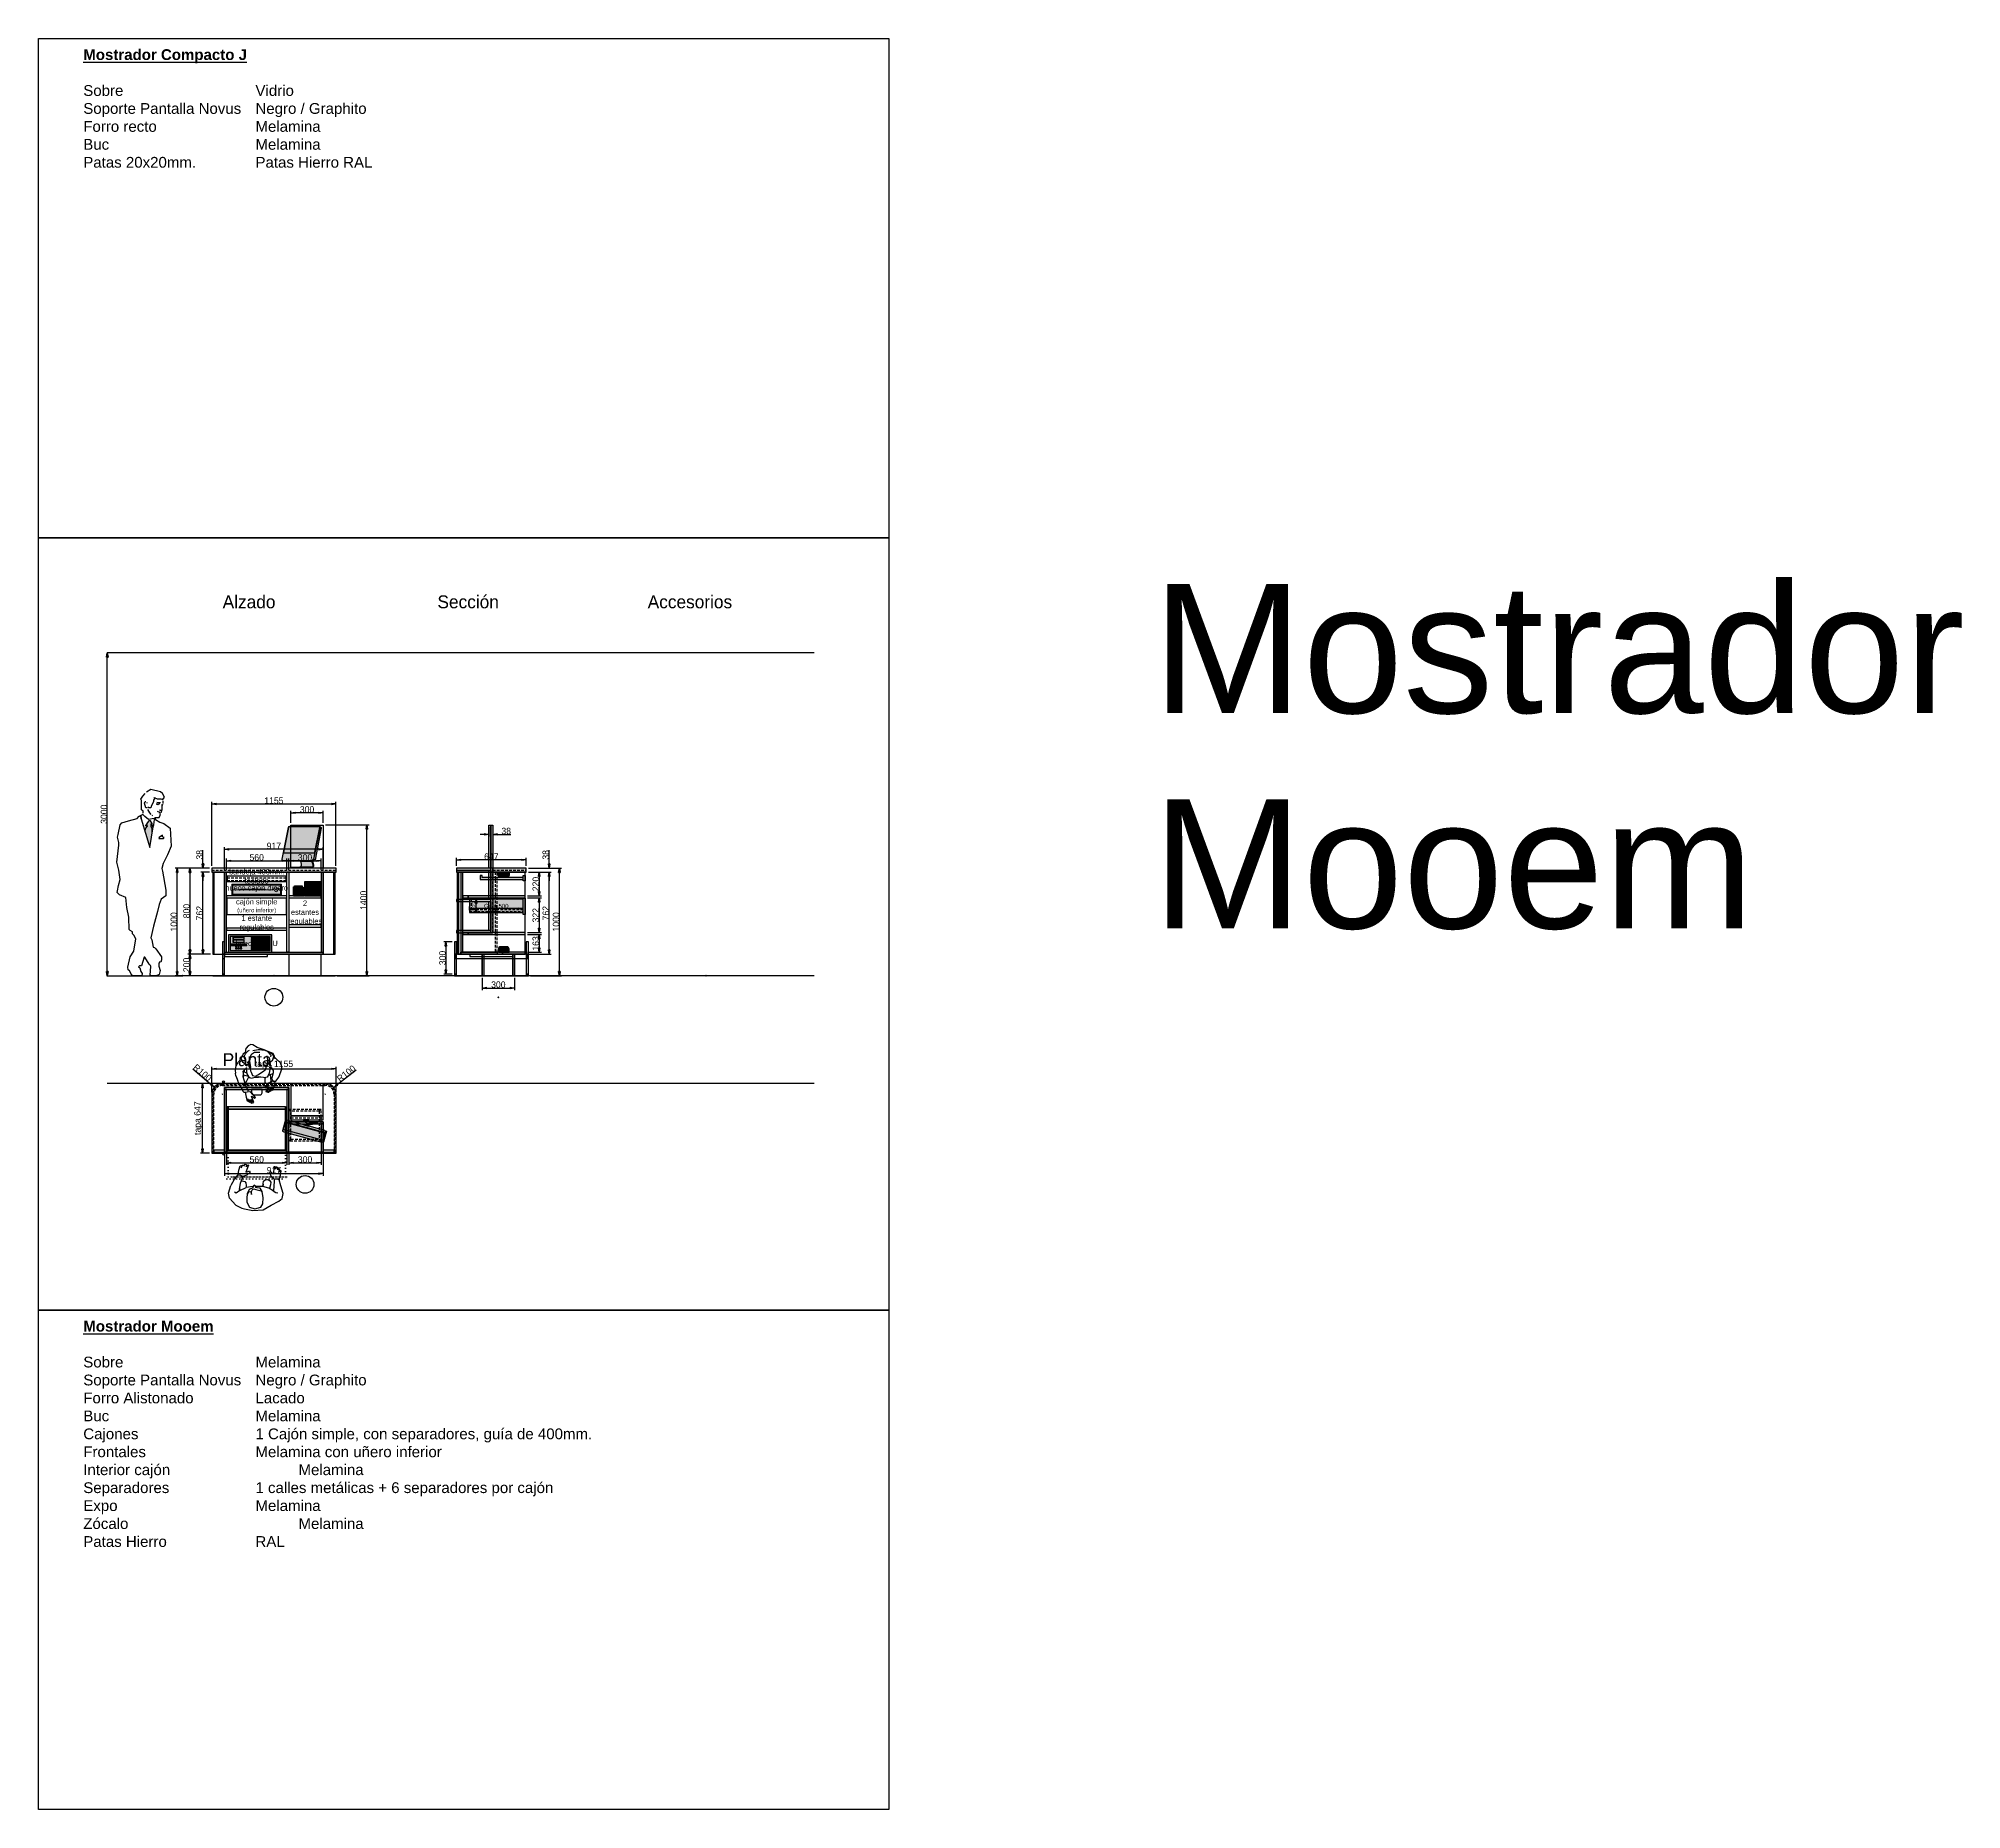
# Model space of a CAD drawing. Header units: millimetres. Extents: x -61063 to 17762, y -100319 to 2880.
# Drawn here: x -2420 to 15450, y -32554 to -16103 of the extents above; entities that cross this region are included whole.
import ezdxf

# ---------------------------------------------------------------- set-up
doc = ezdxf.new("R2010")
doc.units = ezdxf.units.MM
doc.header["$PDMODE"] = 35
doc.header["$PDSIZE"] = 5
doc.linetypes.add('Discontinua JB', pattern=[0.75, 0.5, -0.25])
doc.linetypes.add('Puntets JB', pattern=[3, 0, -3])
doc.layers.add('1001 concep color Blau Fosc', color=7, linetype='Continuous', true_color=0x003e84)
for name, color, linetype in [('Arturo', 8, 'Continuous'), ('Cajón Dinero JB', 8, 'Continuous'), ('Clotilde', 8, 'Continuous'), ('Cotas bloques dinámicos PM espacio', 10, 'Continuous'), ('Datafon JB', 8, 'Continuous'), ('Imac JB', 8, 'Continuous'), ('Linea Capa Color 0000 JB', 7, 'Continuous'), ('Linea Capa Color 0008 Gris JB', 8, 'Continuous'), ('Linea Capa Color 0012 Vermell JB', 12, 'Continuous'), ('Linea Capa Color 0202 Lila Parets JB', 202, 'Continuous'), ('Linea Capa Color 0252 Gris Parets JB', 252, 'Continuous')]:
    doc.layers.add(name, color=color, linetype=linetype)
doc.styles.add('Helvetica Bold', font='HelveticaNeueLTCom-Md.ttf')
doc.styles.add('Helvetica Light', font='HelveticaNeueLTCom-Th.ttf')
doc.styles.add('Jordi Ava', font='Avant Garde MEdium BT.ttf')
doc.dimstyles.new('Jordi Ava 2015', dxfattribs={"dimtxt": 60, "dimasz": 40, "dimexe": 20, "dimexo": 20, "dimgap": 0.09, "dimtad": 1, "dimdec": 0, "dimzin": 0, "dimdsep": 46, "dimtxsty": 'Jordi Ava', "dimblk": 'CLOSED', "dimcen": 1.5, "dimclrd": 7, "dimclre": 7, "dimclrt": 256, "dimadec": 0, "dimazin": 0, "dimtfac": 0.05, "dimtdec": 0, "dimtofl": 0, "dimtmove": 0, "dimatfit": 3, "dimldrblk": 'CLOSED', "dimfxl": 90, "dimtolj": 1, "dimtzin": 0, "dimlwd": -1, "dimlwe": -1, "dimarcsym": 0})
doc.dimstyles.new('Jordi Ava Parets 2015', dxfattribs={"dimtxt": 60, "dimasz": 40, "dimexe": 20, "dimexo": 20, "dimgap": 0.09, "dimtad": 1, "dimdec": 0, "dimzin": 0, "dimdsep": 46, "dimtxsty": 'Jordi Ava', "dimblk": 'CLOSED', "dimcen": 1.5, "dimclrd": 7, "dimclre": 7, "dimclrt": 256, "dimadec": 0, "dimazin": 0, "dimtfac": 0.05, "dimtdec": 0, "dimtofl": 0, "dimtmove": 0, "dimatfit": 3, "dimldrblk": 'CLOSED', "dimfxl": 90, "dimtolj": 1, "dimtzin": 0, "dimlwd": -1, "dimlwe": -1, "dimarcsym": 0})

msp = doc.modelspace()

# ---------------------------------------------------------------- texts
at = {"layer": '1001 concep color Blau Fosc', "attachment_point": 1}
for s, insert, char_height, width, style in [('{\\fHelveticaNeueLT Com 35 Th|b1|i0|c0|p34;\\LMostrador Compacto J\\P\\P}Sobre^I^I^I^I{\\C1;Vidrio}\\PSoporte Pantalla Novus^I{\\C1;Negro / Graphito\\P}Forro recto^I^I^I{\\C1;Melamina}\\PBuc^I^I^I^I{\\C1;Melamina}\\PPatas 20x20mm.^I^IPatas Hierro {\\C1;RAL}', (-2004, -16203), 100, 7487.54, 'Helvetica Light'), ('Mostrador Mooem', (7932, -21169), 1200, 9748.95, 'Helvetica Bold'), ('{\\fHelveticaNeueLT Com 35 Th|b1|i0|c0|p34;\\LMostrador Mooem\\P\\P}Sobre^I^I^I^I{\\C1;Melamina}\\PSoporte Pantalla Novus^I{\\C1;Negro / Graphito\\P}Forro Alistonado^I^I{\\C1;Lacado}\\PBuc^I^I^I^I{\\C1;Melamina}\\PCajones^I^I^I1 Cajón simple, con separadores, guía de 400mm.{\\L\\P}Frontales^I^I^I{\\C1;Melamina} con uñero inferior\\PInterior cajón^I^I^I{\\C1;Melamina\\L\\C256;\\P}Separadores^I^I^I1 calles metálicas + 6 separadores por cajón\\PExpo^I^I^I^I{\\C1;Melamina}\\PZócalo^I^I^I^I{\\C1;Melamina}\\PPatas Hierro^I^I^I{\\C1;RAL}', (-2004, -28014), 100, 7487.54, 'Helvetica Light')]:
    msp.add_mtext(s, dxfattribs=dict(at, insert=insert, char_height=char_height, width=width, style=style))

# ---------------------------------------------------------------- blocks, each defined once
blk = doc.blocks.new('_Closed')
at = {"color": 0, "linetype": 'ByBlock', "lineweight": -2}
for p, q in [((-1, 0.17), (0, 0)), ((-1, 0.17), (-1, -0.17)), ((0, 0), (-1, -0.17)), ((0, 0), (-1, 0))]:
    blk.add_line(p, q, dxfattribs=at)
blk = doc.blocks.new('*D1688')
at = {"layer": 'Defpoints', "color": 0, "ltscale": 10, "transparency": 16777216}
for p in [(82880, 104666), (82880, 104666), (82880, 101666)]:
    blk.add_point(p, dxfattribs=at)
at = {"layer": 'Linea Capa Color 0202 Lila Parets JB', "color": 7, "ltscale": 10, "transparency": 16777216}
blk.add_line((82880, 101706), (82880, 104626), dxfattribs=at)
at = {"layer": 'Linea Capa Color 0202 Lila Parets JB', "color": 7, "ltscale": 10, "transparency": 16777216, "xscale": 40, "yscale": 40, "zscale": 40}
for p, rotation in [((82880, 104666), 90), ((82880, 101666), 270)]:
    blk.add_blockref('_Closed', p, dxfattribs=dict(at, rotation=rotation))
at = {"layer": 'Linea Capa Color 0202 Lila Parets JB', "ltscale": 10, "transparency": 16777216, "insert": (82849, 103166), "char_height": 60, "attachment_point": 5, "rotation": 90, "style": 'Jordi Ava'}
blk.add_mtext('\\A1;3000', dxfattribs=at)
blk = doc.blocks.new('PM202307281029')
at = {"layer": 'Linea Capa Color 0008 Gris JB'}
h = blk.add_hatch(color=256, dxfattribs=at)
h.set_gradient(color1=(0, 127, 255), one_color=1, tint=1, name='INVCYLINDER')
h.paths.add_polyline_path([(349, 1345), (356, 1372), (371, 1391), (363, 1410), (386, 1439), (401, 1439), (414, 1421), (404, 1407), (404, 1391), (413, 1367), (418, 1361), (418, 1333), (394, 1190)])
at = {"layer": 'Linea Capa Color 0008 Gris JB', "linetype": 'Continuous'}
for p, q in [((310, 1485), (311, 1488)), ((316, 1459), (310, 1485)), ((386, 1439), (363, 1410)), ((401, 1439), (386, 1439)), ((418, 1415), (401, 1439)), ((356, 1372), (349, 1345)), ((371, 1391), (356, 1372)), ((363, 1410), (371, 1391)), ((418, 1398), (418, 1415)), ((427, 1385), (418, 1398))]:
    blk.add_line(p, q, dxfattribs=at)
for points in [[(333, 1510), (333, 1529), (317, 1540), (317, 1581), (317, 1627), (313, 1640), (329, 1667), (351, 1692)], [(370, 1559), (357, 1559), (346, 1603), (352, 1619), (357, 1618)], [(446, 1653), (438, 1651), (436, 1657), (463, 1645), (497, 1645), (517, 1637), (531, 1659), (514, 1694), (493, 1708), (403, 1729), (363, 1705)], [(370, 1603), (370, 1610)], [(441, 1649), (436, 1641), (428, 1632), (428, 1616), (409, 1575), (403, 1560), (382, 1560), (382, 1570)], [(519, 1600), (519, 1624)], [(435, 1461), (384, 1451), (349, 1481), (330, 1499), (294, 1478)], [(408, 1497), (395, 1512), (378, 1546)], [(424, 1486), (417, 1489)], [(439, 1451), (439, 1453), (436, 1464), (442, 1464)], [(439, 1456), (444, 1470), (481, 1470), (492, 1493), (494, 1506)], [(446, 1470), (444, 1456), (441, 1458)], [(455, 1597), (484, 1597), (485, 1607)], [(493, 1605), (488, 1607), (460, 1608)], [(479, 1596), (471, 1589), (462, 1597)], [(503, 1535), (499, 1518), (473, 1523), (467, 1527)], [(490, 1510), (481, 1512)], [(486, 1546), (487, 1538), (511, 1538), (511, 1561), (509, 1582)], [(512, 1591), (511, 1583), (506, 1588), (516, 1591)], [(365, 1407), (351, 1390)], [(414, 1421), (404, 1407), (404, 1391), (413, 1367), (420, 1358), (422, 1358)], [(418, 1333), (418, 1361)], [(427, 1385), (433, 1402)]]:
    blk.add_lwpolyline(points, dxfattribs=at)
at = {"layer": 'Linea Capa Color 0008 Gris JB'}
for points in [[(93, 775), (94, 789), (105, 840), (118, 894), (108, 981), (88, 1054), (108, 1212), (108, 1239), (94, 1287), (102, 1312), (120, 1401), (134, 1421), (196, 1440), (278, 1461), (294, 1478), (311, 1488), (310, 1485), (316, 1459), (394, 1190), (427, 1385), (433, 1402), (439, 1451), (449, 1453), (489, 1426), (525, 1413), (584, 1371), (592, 1204), (560, 1123), (520, 1044), (506, 995), (514, 973), (545, 794), (545, 742), (500, 713), (481, 661), (465, 596), (428, 460), (405, 351), (413, 335), (425, 265), (439, 262), (452, 251), (505, 175), (505, 148), (497, 127), (489, 129), (480, 116), (480, 89), (492, 50), (481, 12), (454, 0), (428, 0), (408, 0), (399, 7), (400, 45), (405, 86), (401, 97), (389, 107), (349, 173), (343, 172), (319, 93), (300, 93), (291, 84), (302, 73), (313, 40), (325, 20), (321, 0), (294, 0), (249, 0), (229, 7), (205, 45), (194, 54), (191, 80), (211, 176), (245, 229), (264, 343), (245, 376), (233, 390), (233, 408), (211, 422), (202, 431), (203, 476), (201, 495), (201, 544), (180, 634), (173, 728), (113, 751)], [(479, 1276), (495, 1276), (523, 1276), (528, 1285), (513, 1290), (513, 1306), (482, 1285)]]:
    blk.add_lwpolyline(points, close=True, dxfattribs=at)
at = {"layer": 'Linea Capa Color 0202 Lila Parets JB', "ltscale": 10}
blk.add_line((0, 0), (700, 0), dxfattribs=at)
for p in [(0, 0), (700, 0)]:
    blk.add_point(p, dxfattribs=at)
blk = doc.blocks.new('*D3583')
at = {"layer": 'Cotas bloques dinámicos PM espacio', "color": 8, "ltscale": 10, "transparency": 16777216}
for p, q in [((-500, 20), (-500, 56)), ((-40, 36), (-460, 36)), ((0, 20), (0, 56))]:
    blk.add_line(p, q, dxfattribs=at)
at = {"layer": 'Defpoints', "color": 0, "ltscale": 10, "transparency": 16777216}
for p in [(-500, 36), (-500, 0), (0, 0)]:
    blk.add_point(p, dxfattribs=at)
at = {"layer": 'Cotas bloques dinámicos PM espacio', "color": 8, "ltscale": 10, "transparency": 16777216, "xscale": 40, "yscale": 40, "zscale": 40, "rotation": 180}
blk.add_blockref('_Closed', (-500, 36), dxfattribs=at)
at = {"layer": 'Cotas bloques dinámicos PM espacio', "color": 8, "ltscale": 10, "transparency": 16777216, "xscale": 40, "yscale": 40, "zscale": 40}
blk.add_blockref('_Closed', (0, 36), dxfattribs=at)
at = {"layer": 'Cotas bloques dinámicos PM espacio', "color": 8, "ltscale": 10, "transparency": 16777216, "insert": (-250, 59), "char_height": 40, "attachment_point": 5, "style": 'Jordi Ava'}
blk.add_mtext('\\A1;Guía 500', dxfattribs=at)
blk = doc.blocks.new('*D3584')
at = {"layer": 'Cotas bloques dinámicos PM espacio', "color": 8, "ltscale": 10, "transparency": 16777216}
for p, q in [((-480, 122), (-417, 122)), ((-480, 0), (-417, 0)), ((-437, 40), (-437, 82))]:
    blk.add_line(p, q, dxfattribs=at)
at = {"layer": 'Defpoints', "color": 0, "ltscale": 10, "transparency": 16777216}
for p in [(-500, 122), (-500, 0), (-437, 122)]:
    blk.add_point(p, dxfattribs=at)
at = {"layer": 'Cotas bloques dinámicos PM espacio', "color": 8, "ltscale": 10, "transparency": 16777216, "xscale": 40, "yscale": 40, "zscale": 40}
for p, rotation in [((-437, 122), 90), ((-437, 0), 270)]:
    blk.add_blockref('_Closed', p, dxfattribs=dict(at, rotation=rotation))
at = {"layer": 'Cotas bloques dinámicos PM espacio', "color": 8, "ltscale": 10, "transparency": 16777216, "insert": (-457, 61), "char_height": 40, "attachment_point": 5, "rotation": 90, "style": 'Jordi Ava'}
blk.add_mtext('\\A1;122', dxfattribs=at)
blk = doc.blocks.new('*D3586')
at = {"layer": 'Cotas bloques dinámicos PM espacio', "color": 7, "ltscale": 50, "transparency": 16777216}
for p, q in [((-388, 1020), (-388, 1096)), ((219, 1076), (-348, 1076)), ((259, 1020), (259, 1096))]:
    blk.add_line(p, q, dxfattribs=at)
at = {"layer": 'Defpoints', "color": 0, "ltscale": 50, "transparency": 16777216}
for p in [(-388, 1076), (-388, 1000), (259, 1000)]:
    blk.add_point(p, dxfattribs=at)
at = {"layer": 'Cotas bloques dinámicos PM espacio', "color": 7, "ltscale": 50, "transparency": 16777216, "xscale": 40, "yscale": 40, "zscale": 40, "rotation": 180}
blk.add_blockref('_Closed', (-388, 1076), dxfattribs=at)
at = {"layer": 'Cotas bloques dinámicos PM espacio', "color": 7, "ltscale": 50, "transparency": 16777216, "xscale": 40, "yscale": 40, "zscale": 40}
blk.add_blockref('_Closed', (259, 1076), dxfattribs=at)
at = {"layer": 'Cotas bloques dinámicos PM espacio', "ltscale": 50, "transparency": 16777216, "insert": (-65, 1106), "char_height": 60, "attachment_point": 5, "style": 'Jordi Ava'}
blk.add_mtext('\\A1;647', dxfattribs=at)
blk = doc.blocks.new('*D3587')
at = {"layer": 'Cotas bloques dinámicos PM espacio', "color": 7, "ltscale": 50, "transparency": 16777216}
for p, q in [((472, 1040), (472, 1167)), ((279, 1000), (492, 1000)), ((279, 962), (492, 962)), ((472, 922), (472, 882))]:
    blk.add_line(p, q, dxfattribs=at)
at = {"layer": 'Defpoints', "color": 0, "ltscale": 50, "transparency": 16777216}
for p in [(259, 1000), (259, 962), (472, 1000)]:
    blk.add_point(p, dxfattribs=at)
at = {"layer": 'Cotas bloques dinámicos PM espacio', "color": 7, "ltscale": 50, "transparency": 16777216, "xscale": 40, "yscale": 40, "zscale": 40}
for p, rotation in [((472, 1000), 270), ((472, 962), 90)]:
    blk.add_blockref('_Closed', p, dxfattribs=dict(at, rotation=rotation))
at = {"layer": 'Cotas bloques dinámicos PM espacio', "ltscale": 50, "transparency": 16777216, "insert": (441, 1123), "char_height": 60, "attachment_point": 5, "rotation": 90, "style": 'Jordi Ava'}
blk.add_mtext('\\A1;38', dxfattribs=at)
blk = doc.blocks.new('*D3588')
at = {"layer": 'Cotas bloques dinámicos PM espacio', "color": 7, "ltscale": 50, "transparency": 16777216}
for p, q in [((279, 962), (400, 962)), ((380, 922), (380, 782)), ((270, 742), (400, 742))]:
    blk.add_line(p, q, dxfattribs=at)
at = {"layer": 'Defpoints', "color": 0, "ltscale": 50, "transparency": 16777216}
for p in [(259, 962), (250, 742), (380, 742)]:
    blk.add_point(p, dxfattribs=at)
at = {"layer": 'Cotas bloques dinámicos PM espacio', "color": 7, "ltscale": 50, "transparency": 16777216, "xscale": 40, "yscale": 40, "zscale": 40}
for p, rotation in [((380, 962), 90), ((380, 742), 270)]:
    blk.add_blockref('_Closed', p, dxfattribs=dict(at, rotation=rotation))
at = {"layer": 'Cotas bloques dinámicos PM espacio', "ltscale": 50, "transparency": 16777216, "insert": (348, 852), "char_height": 60, "attachment_point": 5, "rotation": 90, "style": 'Jordi Ava'}
blk.add_mtext('\\A1;220', dxfattribs=at)
blk = doc.blocks.new('*D3589')
at = {"layer": 'Cotas bloques dinámicos PM espacio', "color": 7, "ltscale": 50, "transparency": 16777216}
for p, q in [((270, 723), (400, 723)), ((380, 683), (380, 441)), ((270, 401), (400, 401))]:
    blk.add_line(p, q, dxfattribs=at)
at = {"layer": 'Defpoints', "color": 0, "ltscale": 50, "transparency": 16777216}
for p in [(250, 723), (250, 401), (380, 401)]:
    blk.add_point(p, dxfattribs=at)
at = {"layer": 'Cotas bloques dinámicos PM espacio', "color": 7, "ltscale": 50, "transparency": 16777216, "xscale": 40, "yscale": 40, "zscale": 40}
for p, rotation in [((380, 723), 90), ((380, 401), 270)]:
    blk.add_blockref('_Closed', p, dxfattribs=dict(at, rotation=rotation))
at = {"layer": 'Cotas bloques dinámicos PM espacio', "ltscale": 50, "transparency": 16777216, "insert": (348, 562), "char_height": 60, "attachment_point": 5, "rotation": 90, "style": 'Jordi Ava'}
blk.add_mtext('\\A1;322', dxfattribs=at)
blk = doc.blocks.new('*D3590')
at = {"layer": 'Cotas bloques dinámicos PM espacio', "color": 7, "ltscale": 50, "transparency": 16777216}
for p, q in [((270, 382), (400, 382)), ((270, 219), (400, 219)), ((380, 342), (380, 259))]:
    blk.add_line(p, q, dxfattribs=at)
at = {"layer": 'Defpoints', "color": 0, "ltscale": 50, "transparency": 16777216}
for p in [(250, 382), (250, 219), (380, 219)]:
    blk.add_point(p, dxfattribs=at)
at = {"layer": 'Cotas bloques dinámicos PM espacio', "color": 7, "ltscale": 50, "transparency": 16777216, "xscale": 40, "yscale": 40, "zscale": 40}
for p, rotation in [((380, 382), 90), ((380, 219), 270)]:
    blk.add_blockref('_Closed', p, dxfattribs=dict(at, rotation=rotation))
at = {"layer": 'Cotas bloques dinámicos PM espacio', "ltscale": 50, "transparency": 16777216, "insert": (348, 300), "char_height": 60, "attachment_point": 5, "rotation": 90, "style": 'Jordi Ava'}
blk.add_mtext('\\A1;163', dxfattribs=at)
blk = doc.blocks.new('*D3591')
at = {"layer": 'Cotas bloques dinámicos PM espacio', "color": 7, "ltscale": 50, "transparency": 16777216}
for p, q in [((279, 962), (492, 962)), ((472, 240), (472, 922)), ((270, 200), (492, 200))]:
    blk.add_line(p, q, dxfattribs=at)
at = {"layer": 'Defpoints', "color": 0, "ltscale": 50, "transparency": 16777216}
for p in [(259, 962), (472, 962), (250, 200)]:
    blk.add_point(p, dxfattribs=at)
at = {"layer": 'Cotas bloques dinámicos PM espacio', "color": 7, "ltscale": 50, "transparency": 16777216, "xscale": 40, "yscale": 40, "zscale": 40}
for p, rotation in [((472, 962), 90), ((472, 200), 270)]:
    blk.add_blockref('_Closed', p, dxfattribs=dict(at, rotation=rotation))
at = {"layer": 'Cotas bloques dinámicos PM espacio', "ltscale": 50, "transparency": 16777216, "insert": (441, 581), "char_height": 60, "attachment_point": 5, "rotation": 90, "style": 'Jordi Ava'}
blk.add_mtext('\\A1;762', dxfattribs=at)
blk = doc.blocks.new('*D3592')
at = {"layer": 'Cotas bloques dinámicos PM espacio', "color": 7, "ltscale": 50, "transparency": 16777216}
for p, q in [((-429, 315), (-508, 315)), ((-488, 275), (-488, 55)), ((-429, 15), (-508, 15))]:
    blk.add_line(p, q, dxfattribs=at)
at = {"layer": 'Defpoints', "color": 0, "ltscale": 50, "transparency": 16777216}
for p in [(-409, 315), (-488, 15), (-409, 15)]:
    blk.add_point(p, dxfattribs=at)
at = {"layer": 'Cotas bloques dinámicos PM espacio', "color": 7, "ltscale": 50, "transparency": 16777216, "xscale": 40, "yscale": 40, "zscale": 40}
for p, rotation in [((-488, 315), 90), ((-488, 15), 270)]:
    blk.add_blockref('_Closed', p, dxfattribs=dict(at, rotation=rotation))
at = {"layer": 'Cotas bloques dinámicos PM espacio', "ltscale": 50, "transparency": 16777216, "insert": (-519, 165), "char_height": 60, "attachment_point": 5, "rotation": 90, "style": 'Jordi Ava'}
blk.add_mtext('\\A1;300', dxfattribs=at)
blk = doc.blocks.new('*D3593')
at = {"layer": 'Cotas bloques dinámicos PM espacio', "color": 7, "ltscale": 50, "transparency": 16777216}
for p, q in [((-150, -20), (-150, -134)), ((-110, -114), (110, -114)), ((150, -20), (150, -134))]:
    blk.add_line(p, q, dxfattribs=at)
at = {"layer": 'Defpoints', "color": 0, "ltscale": 50, "transparency": 16777216}
for p in [(-150, 0), (150, 0), (150, -114)]:
    blk.add_point(p, dxfattribs=at)
at = {"layer": 'Cotas bloques dinámicos PM espacio', "color": 7, "ltscale": 50, "transparency": 16777216, "xscale": 40, "yscale": 40, "zscale": 40, "rotation": 180}
blk.add_blockref('_Closed', (-150, -114), dxfattribs=at)
at = {"layer": 'Cotas bloques dinámicos PM espacio', "color": 7, "ltscale": 50, "transparency": 16777216, "xscale": 40, "yscale": 40, "zscale": 40}
blk.add_blockref('_Closed', (150, -114), dxfattribs=at)
at = {"layer": 'Cotas bloques dinámicos PM espacio', "ltscale": 50, "transparency": 16777216, "insert": (0, -83), "char_height": 60, "attachment_point": 5, "style": 'Jordi Ava'}
blk.add_mtext('\\A1;300', dxfattribs=at)
blk = doc.blocks.new('*D3594')
at = {"layer": 'Cotas bloques dinámicos PM espacio', "color": 7, "ltscale": 50, "transparency": 16777216}
for p, q in [((-128, 1313), (-168, 1313)), ((-88, 1380), (-88, 1293)), ((-50, 1380), (-50, 1293)), ((-10, 1313), (117, 1313))]:
    blk.add_line(p, q, dxfattribs=at)
at = {"layer": 'Defpoints', "color": 0, "ltscale": 50, "transparency": 16777216}
for p in [(-88, 1400), (-50, 1400), (-50, 1313)]:
    blk.add_point(p, dxfattribs=at)
at = {"layer": 'Cotas bloques dinámicos PM espacio', "color": 7, "ltscale": 50, "transparency": 16777216, "xscale": 40, "yscale": 40, "zscale": 40}
blk.add_blockref('_Closed', (-88, 1313), dxfattribs=at)
at = {"layer": 'Cotas bloques dinámicos PM espacio', "color": 7, "ltscale": 50, "transparency": 16777216, "xscale": 40, "yscale": 40, "zscale": 40, "rotation": 180}
blk.add_blockref('_Closed', (-50, 1313), dxfattribs=at)
at = {"layer": 'Cotas bloques dinámicos PM espacio', "ltscale": 50, "transparency": 16777216, "insert": (73, 1344), "char_height": 60, "attachment_point": 5, "style": 'Jordi Ava'}
blk.add_mtext('\\A1;38', dxfattribs=at)
blk = doc.blocks.new('*D3595')
at = {"layer": 'Cotas bloques dinámicos PM espacio', "color": 7, "ltscale": 50, "transparency": 16777216}
for p, q in [((279, 1000), (587, 1000)), ((567, 40), (567, 960)), ((300, 0), (587, 0))]:
    blk.add_line(p, q, dxfattribs=at)
at = {"layer": 'Defpoints', "color": 0, "ltscale": 50, "transparency": 16777216}
for p in [(259, 1000), (567, 1000), (280, 0)]:
    blk.add_point(p, dxfattribs=at)
at = {"layer": 'Cotas bloques dinámicos PM espacio', "color": 7, "ltscale": 50, "transparency": 16777216, "xscale": 40, "yscale": 40, "zscale": 40}
for p, rotation in [((567, 1000), 90), ((567, 0), 270)]:
    blk.add_blockref('_Closed', p, dxfattribs=dict(at, rotation=rotation))
at = {"layer": 'Cotas bloques dinámicos PM espacio', "ltscale": 50, "transparency": 16777216, "insert": (536, 500), "char_height": 60, "attachment_point": 5, "rotation": 90, "style": 'Jordi Ava'}
blk.add_mtext('\\A1;1000', dxfattribs=at)
blk = doc.blocks.new('PM202306271522')
at = {"layer": 'Linea Capa Color 0000 JB', "ltscale": 50}
h = blk.add_hatch(color=255, dxfattribs=at)
h.dxf.hatch_style = 1
edge = h.paths.add_edge_path()
edge.add_line((174, -100), (22, -59))
edge.add_line((22, -59), (23, -56))
edge.add_line((23, -56), (-25, -43))
edge.add_line((-25, -43), (-26, -46))
edge.add_line((-26, -46), (-178, -4))
edge.add_ellipse((-179, -8), major_axis=(-15.1, 4.1), ratio=0.260994, start_angle=-90, end_angle=0)
edge.add_line((-194, -4), (-199, -22))
edge.add_line((-199, -22), (-221, -103))
edge.add_ellipse((-207, -107), major_axis=(-14, 3.8), ratio=0.280083, start_angle=0, end_angle=90.0021)
edge.add_line((-208, -111), (145, -207))
edge.add_ellipse((147, -203), major_axis=(14, -3.8), ratio=0.280083, start_angle=268.2724, end_angle=360)
edge.add_line((161, -207), (183, -126))
edge.add_line((183, -126), (188, -108))
edge.add_ellipse((173, -104), major_axis=(15.1, -4.1), ratio=0.260994, start_angle=360, end_angle=450)
edge = h.paths.add_edge_path()
edge.add_arc((99, -30), 5, 278.4641, 441.5359)
edge.add_line((100, -25), (22, -13))
edge.add_arc((0, 1), 25.6, 327.4641, 347.3266)
edge.add_line((25, -5), (25, 0))
edge.add_line((25, 0), (-25, 0))
edge.add_line((-25, 0), (-25, -5))
edge.add_arc((0, 1), 25.6, 192.6734, 298.5835)
edge.add_line((12, -22), (65, -30))
edge.add_line((65, -30), (-1, -39))
edge.add_arc((0, -44), 5, 98.4641, 278.4641)
edge.add_line((1, -49), (100, -35))
at = {"layer": 'Imac JB'}
for p, q in [((-199, -22), (-221, -103)), ((-212, -88), (-195, -24)), ((-208, -111), (145, -207)), ((151, -189), (-204, -93)), ((-194, -4), (-199, -22)), ((-185, -24), (169, -121)), ((169, -118), (-183, -22)), ((174, -100), (-178, -4)), ((183, -126), (161, -207)), ((161, -189), (178, -126)), ((188, -108), (183, -126))]:
    blk.add_line(p, q, dxfattribs=at)
for points in [[(-25, -5), (25, -5), (25, 0), (-25, 0)], [(-26, -46), (22, -59), (23, -56), (-25, -43)]]:
    blk.add_lwpolyline(points, close=True, dxfattribs=at)
for points in [[(98, -35), (-1, -20)], [(98, -25), (-1, -39)], [(1, -10), (100, -25)], [(1, -49), (100, -35)]]:
    blk.add_lwpolyline(points, dxfattribs=at)
for centre, radius in [((0, -15), 9.43), ((0, -15), 6), ((0, -15), 5), ((0, -44), 5), ((99, -30), 5)]:
    blk.add_circle(centre, radius, dxfattribs=at)
blk.add_arc((0, 1), 25.6, 192.6734, 347.3266, dxfattribs=at)
for centre, major_axis, ratio, start_param, end_param in [((-207, -107), (-14, 3.8), 0.280083, 0, 1.570832), ((-203, -90), (-8.71, 2.37), 0.29004, 0, 1.570796), ((-184, -26), (-15.1, 4.1), 0.260994, 4.712389, 6.283185), ((-185, -27), (-9.34, 2.54), 0.280083, 4.712389, 6.283185), ((-179, -8), (-15.1, 4.1), 0.260994, 4.712389, 6.283185)]:
    blk.add_ellipse(centre, major_axis=major_axis, ratio=ratio, start_param=start_param, end_param=end_param, dxfattribs=at)
at = {"layer": 'Imac JB', "extrusion": (0, 0, -1)}
for centre, major_axis, ratio, start_param, end_param in [((168, -122), (15.1, -4.1), 0.260994, 4.712389, 6.283185), ((169, -123), (9.34, -2.54), 0.280083, 4.712389, 6.283185), ((173, -104), (15.1, -4.1), 0.260994, 4.712389, 6.283185), ((147, -203), (14, -3.8), 0.280083, 0, 1.600948), ((152, -187), (8.71, -2.37), 0.29004, 0, 1.570796)]:
    blk.add_ellipse(centre, major_axis=major_axis, ratio=ratio, start_param=start_param, end_param=end_param, dxfattribs=at)
blk = doc.blocks.new('*D3618')
at = {"layer": 'Cotas bloques dinámicos PM espacio', "color": 7, "ltscale": 10, "transparency": 16777216}
for p, q in [((161640, 25331), (161640, 25131)), ((162557, 25331), (162557, 25131)), ((161680, 25151), (162517, 25151))]:
    blk.add_line(p, q, dxfattribs=at)
at = {"layer": 'Defpoints', "color": 0, "ltscale": 10, "transparency": 16777216}
for p in [(161640, 25351), (162557, 25351), (162557, 25151)]:
    blk.add_point(p, dxfattribs=at)
at = {"layer": 'Cotas bloques dinámicos PM espacio', "color": 7, "ltscale": 10, "transparency": 16777216, "xscale": 40, "yscale": 40, "zscale": 40, "rotation": 180}
blk.add_blockref('_Closed', (161640, 25151), dxfattribs=at)
at = {"layer": 'Cotas bloques dinámicos PM espacio', "color": 7, "ltscale": 10, "transparency": 16777216, "xscale": 40, "yscale": 40, "zscale": 40}
blk.add_blockref('_Closed', (162557, 25151), dxfattribs=at)
at = {"layer": 'Cotas bloques dinámicos PM espacio', "ltscale": 10, "transparency": 16777216, "insert": (162099, 25182), "char_height": 60, "attachment_point": 5, "style": 'Jordi Ava'}
blk.add_mtext('\\A1;917', dxfattribs=at)
blk = doc.blocks.new('*D3619')
at = {"layer": 'Cotas bloques dinámicos PM espacio', "color": 7, "ltscale": 10, "transparency": 16777216}
for p, q in [((161659, 25331), (161659, 25231)), ((161699, 25251), (162179, 25251)), ((162219, 25331), (162219, 25231))]:
    blk.add_line(p, q, dxfattribs=at)
at = {"layer": 'Defpoints', "color": 0, "ltscale": 10, "transparency": 16777216}
for p in [(161659, 25351), (162219, 25351), (162219, 25251)]:
    blk.add_point(p, dxfattribs=at)
at = {"layer": 'Cotas bloques dinámicos PM espacio', "color": 7, "ltscale": 10, "transparency": 16777216, "xscale": 40, "yscale": 40, "zscale": 40, "rotation": 180}
blk.add_blockref('_Closed', (161659, 25251), dxfattribs=at)
at = {"layer": 'Cotas bloques dinámicos PM espacio', "color": 7, "ltscale": 10, "transparency": 16777216, "xscale": 40, "yscale": 40, "zscale": 40}
blk.add_blockref('_Closed', (162219, 25251), dxfattribs=at)
at = {"layer": 'Cotas bloques dinámicos PM espacio', "ltscale": 10, "transparency": 16777216, "insert": (161939, 25282), "char_height": 60, "attachment_point": 5, "style": 'Jordi Ava'}
blk.add_mtext('\\A1;560', dxfattribs=at)
blk = doc.blocks.new('*D3624')
at = {"layer": 'Cotas bloques dinámicos PM espacio', "color": 7, "ltscale": 50, "transparency": 16777216}
for p, q in [((162238, 25331), (162238, 25231)), ((162278, 25251), (162498, 25251)), ((162538, 25331), (162538, 25231))]:
    blk.add_line(p, q, dxfattribs=at)
at = {"layer": 'Defpoints', "color": 0, "ltscale": 50, "transparency": 16777216}
for p in [(162238, 25351), (162538, 25351), (162538, 25251)]:
    blk.add_point(p, dxfattribs=at)
at = {"layer": 'Cotas bloques dinámicos PM espacio', "color": 7, "ltscale": 50, "transparency": 16777216, "xscale": 40, "yscale": 40, "zscale": 40, "rotation": 180}
blk.add_blockref('_Closed', (162238, 25251), dxfattribs=at)
at = {"layer": 'Cotas bloques dinámicos PM espacio', "color": 7, "ltscale": 50, "transparency": 16777216, "xscale": 40, "yscale": 40, "zscale": 40}
blk.add_blockref('_Closed', (162538, 25251), dxfattribs=at)
at = {"layer": 'Cotas bloques dinámicos PM espacio', "ltscale": 50, "transparency": 16777216, "insert": (162388, 25282), "char_height": 60, "attachment_point": 5, "style": 'Jordi Ava'}
blk.add_mtext('\\A1;300', dxfattribs=at)
blk = doc.blocks.new('*D3620')
at = {"layer": 'Cotas bloques dinámicos PM espacio', "color": 7, "ltscale": 10, "transparency": 16777216}
for p, q in [((161601, 25989), (161415, 25989)), ((161435, 25382), (161435, 25949)), ((161501, 25342), (161415, 25342))]:
    blk.add_line(p, q, dxfattribs=at)
at = {"layer": 'Defpoints', "color": 0, "ltscale": 10, "transparency": 16777216}
for p in [(161435, 25989), (161621, 25989), (161521, 25342)]:
    blk.add_point(p, dxfattribs=at)
at = {"layer": 'Cotas bloques dinámicos PM espacio', "color": 7, "ltscale": 10, "transparency": 16777216, "xscale": 40, "yscale": 40, "zscale": 40}
for p, rotation in [((161435, 25989), 90), ((161435, 25342), 270)]:
    blk.add_blockref('_Closed', p, dxfattribs=dict(at, rotation=rotation))
at = {"layer": 'Cotas bloques dinámicos PM espacio', "ltscale": 10, "transparency": 16777216, "insert": (161397, 25666), "char_height": 60, "attachment_point": 5, "rotation": 90, "style": 'Jordi Ava'}
blk.add_mtext('\\A1;tapa 647', dxfattribs=at)
blk = doc.blocks.new('*D3621')
at = {"layer": 'Cotas bloques dinámicos PM espacio', "color": 7, "ltscale": 10, "transparency": 16777216}
for p, q in [((161521, 25909), (161521, 26144)), ((161561, 26124), (162636, 26124)), ((162676, 25909), (162676, 26144))]:
    blk.add_line(p, q, dxfattribs=at)
at = {"layer": 'Defpoints', "color": 0, "ltscale": 10, "transparency": 16777216}
for p in [(162676, 26124), (161521, 25889), (162676, 25889)]:
    blk.add_point(p, dxfattribs=at)
at = {"layer": 'Cotas bloques dinámicos PM espacio', "color": 7, "ltscale": 10, "transparency": 16777216, "xscale": 40, "yscale": 40, "zscale": 40, "rotation": 180}
blk.add_blockref('_Closed', (161521, 26124), dxfattribs=at)
at = {"layer": 'Cotas bloques dinámicos PM espacio', "color": 7, "ltscale": 10, "transparency": 16777216, "xscale": 40, "yscale": 40, "zscale": 40}
blk.add_blockref('_Closed', (162676, 26124), dxfattribs=at)
at = {"layer": 'Cotas bloques dinámicos PM espacio', "ltscale": 10, "transparency": 16777216, "insert": (162099, 26162), "char_height": 60, "attachment_point": 5, "style": 'Jordi Ava'}
blk.add_mtext('\\A1;tapa 1155', dxfattribs=at)
blk = doc.blocks.new('*D3622')
at = {"layer": 'Cotas bloques dinámicos PM espacio', "color": 7, "ltscale": 10, "transparency": 16777216}
for p, q in [((162863, 26113), (162686, 25975)), ((162575, 25889), (162578, 25889)), ((162576, 25888), (162576, 25891))]:
    blk.add_line(p, q, dxfattribs=at)
at = {"layer": 'Defpoints', "color": 0, "ltscale": 10, "transparency": 16777216}
for p in [(162655, 25951), (162576, 25889)]:
    blk.add_point(p, dxfattribs=at)
at = {"layer": 'Cotas bloques dinámicos PM espacio', "color": 7, "ltscale": 10, "transparency": 16777216, "xscale": 40, "yscale": 40, "zscale": 40, "rotation": 218.0623554299356}
blk.add_blockref('_Closed', (162655, 25951), dxfattribs=at)
at = {"layer": 'Cotas bloques dinámicos PM espacio', "ltscale": 10, "transparency": 16777216, "insert": (162771, 26081), "char_height": 60, "attachment_point": 5, "rotation": 38.0624, "style": 'Jordi Ava'}
blk.add_mtext('\\A1;R100', dxfattribs=at)
blk = doc.blocks.new('*D3623')
at = {"layer": 'Cotas bloques dinámicos PM espacio', "color": 7, "ltscale": 10, "transparency": 16777216}
for p, q in [((161344, 26124), (161514, 25979)), ((161620, 25889), (161623, 25889)), ((161621, 25888), (161621, 25891))]:
    blk.add_line(p, q, dxfattribs=at)
at = {"layer": 'Defpoints', "color": 0, "ltscale": 10, "transparency": 16777216}
for p in [(161545, 25954), (161621, 25889)]:
    blk.add_point(p, dxfattribs=at)
at = {"layer": 'Cotas bloques dinámicos PM espacio', "color": 7, "ltscale": 10, "transparency": 16777216, "xscale": 40, "yscale": 40, "zscale": 40, "rotation": 319.751191367019}
blk.add_blockref('_Closed', (161545, 25954), dxfattribs=at)
at = {"layer": 'Cotas bloques dinámicos PM espacio', "ltscale": 10, "transparency": 16777216, "insert": (161434, 26089), "char_height": 60, "attachment_point": 5, "rotation": 319.7512, "style": 'Jordi Ava'}
blk.add_mtext('\\A1;R100', dxfattribs=at)
blk = doc.blocks.new('PM202307281031')
at = {"layer": 'Arturo'}
for p, q in [((-254, 97, 0), (-242, 106, 0)), ((-248, 57, 0), (-254, 97, 0)), ((-251, -41, 0), (-235, 14, 0)), ((-235, 14, 0), (-248, 57, 0)), ((-242, 106, 0), (-239, 85, 0)), ((-239, 85, 0), (-234, 118, 0)), ((-237, 9, 0), (-221, 21, 0)), ((-234, 118, 0), (-222, 120, 0)), ((-222, 109, 0), (-217, 133, 0)), ((-222, 120, 0), (-222, 109, 0)), ((-221, 21, 0), (-194, 21, 0)), ((-217, 133, 0), (-204, 135, 0)), ((-204, 135, 0), (-201, 114, 0)), ((-201, 114, 0), (-195, 136, 0)), ((-195, 136, 0), (-185, 136, 0)), ((-161, 45, 0), (-189, 20, 0)), ((-189, 20, 0), (-189, 3, 0)), ((-189, 3, 0), (-181, -88, 0)), ((-185, 136, 0), (-182, 66, 0)), ((-182, 66, 0), (-172, 75, 0)), ((-172, 75, 0), (-155, 93, 0)), ((-144, 84, 0), (-161, 45, 0)), ((-146, 8, 0), (-156, -8, 0)), ((-155, 93, 0), (-144, 84, 0)), ((-125, 18, 0), (-146, 8, 0)), ((-106, 16, 0), (-125, 18, 0)), ((-89, 2, 0), (-106, 16, 0)), ((-82, -48, 0), (-89, 2, 0)), ((40, 98, 0), (34, 86, 0)), ((34, 86, 0), (65, 58, 0)), ((63, 89, 0), (40, 98, 0)), ((58, 155, 0), (50, 150, 0)), ((50, 150, 0), (76, 85, 0)), ((73, 137, 0), (58, 155, 0)), ((76, 85, 0), (63, 89, 0)), ((65, 58, 0), (102, 47, 0)), ((80, 161, 0), (68, 158, 0)), ((68, 158, 0), (73, 137, 0)), ((86, 0, 0), (74, -14, 0)), ((94, 142, 0), (80, 161, 0)), ((109, 6, 0), (86, 0, 0)), ((102, 154, 0), (90, 152, 0)), ((90, 152, 0), (94, 142, 0)), ((120, 127, 0), (102, 154, 0)), ((102, 47, 0), (108, 31, 0)), ((130, 61, 0), (106, 49, 0)), ((108, 31, 0), (127, -20, 0)), ((108, 31, 0), (127, -20, 0)), ((118, 4, 0), (109, 6, 0)), ((129, 144, 0), (114, 147, 0)), ((114, 147, 0), (120, 127, 0)), ((140, 105, 0), (129, 144, 0)), ((150, 57, 0), (130, 61, 0)), ((146, 60, 0), (140, 105, 0)), ((184, 17, 0), (146, 60, 0)), ((184, 17, 0), (216, -39, 0)), ((-271, -111, 0), (-251, -41, 0)), ((-262, -157, 0), (-271, -111, 0)), ((-232, -183, 0), (-262, -157, 0)), ((-205, -102, 0), (-221, -106, 0)), ((-178, -87, 0), (-205, -102, 0)), ((-178, -87, 0), (-140, -63, 0)), ((-156, -8, 0), (-153, -31, 0)), ((-153, -31, 0), (-145, -66, 0)), ((-140, -63, 0), (-84, -48, 0)), ((-86, -152, 0), (-76, -93, 0)), ((-82, -207, 0), (-86, -152, 0)), ((-85, -24, 0), (-83, -48, 0)), ((-84, -48, 0), (-20, -46, 0)), ((-66, -88, 0), (-77, -105, 0)), ((-76, -93, 0), (-58, -63, 0)), ((-43, -80, 0), (-66, -88, 0)), ((-58, -63, 0), (-31, -59, 0)), ((-18, -74, 0), (-43, -80, 0)), ((-31, -59, 0), (-20, -55, 0)), ((-20, -55, 0), (-12, -40, 0)), ((0, -70, 0), (-18, -74, 0)), ((-12, -40, 0), (-1, -35, 0)), ((-1, -35, 0), (7, -43, 0)), ((14, -76, 0), (0, -70, 0)), ((7, -43, 0), (11, -58, 0)), ((9, -47, 0), (73, -56, 0)), ((11, -58, 0), (44, -75, 0)), ((21, -94, 0), (14, -76, 0)), ((22, -120, 0), (21, -94, 0)), ((25, -102, 0), (22, -120, 0)), ((33, -95, 0), (25, -102, 0)), ((47, -97, 0), (33, -95, 0)), ((44, -75, 0), (62, -114, 0)), ((60, -118, 0), (47, -97, 0)), ((62, -114, 0), (67, -155, 0)), ((67, -155, 0), (65, -193, 0)), ((73, -37, 0), (72, -56, 0)), ((74, -14, 0), (73, -37, 0)), ((131, -84, 0), (73, -56, 0)), ((127, -20, 0), (138, -73, 0)), ((135, -59, 0), (131, -84, 0)), ((131, -84, 0), (166, -108, 0)), ((138, -73, 0), (132, -85, 0)), ((166, -108, 0), (179, -100, 0)), ((227, -156, 0), (169, -219, 0)), ((237, -109, 0), (216, -39, 0)), ((227, -156, 0), (237, -109, 0)), ((-161, -220, 0), (-232, -183, 0)), ((-85, -263, 0), (-161, -220, 0)), ((11, -270, 0), (-85, -263, 0)), ((-63, -238, 0), (-82, -207, 0)), ((-7, -253, 0), (-63, -238, 0)), ((41, -239, 0), (-7, -253, 0)), ((88, -254, 0), (11, -270, 0)), ((65, -193, 0), (41, -239, 0)), ((113, -249, 0), (88, -254, 0)), ((169, -219, 0), (113, -249, 0))]:
    blk.add_line(p, q, dxfattribs=at)
blk = doc.blocks.new('PM202307281034')
at = {"layer": 'Clotilde'}
for p, q in [((-105, 148, 0), (-95, 180, 0)), ((-95, 180, 0), (-87, 183, 0)), ((-89, 162, 0), (-75, 192, 0)), ((-87, 183, 0), (-89, 162, 0)), ((-75, 192, 0), (-67, 191, 0)), ((-69, 169, 0), (-58, 202, 0)), ((-67, 191, 0), (-69, 169, 0)), ((-58, 202, 0), (-50, 200, 0)), ((-50, 200, 0), (-57, 167, 0)), ((-57, 167, 0), (-43, 199, 0)), ((-34, 196, 0), (-54, 137, 0)), ((-43, 199, 0), (-34, 196, 0)), ((-187, -20, 0), (-171, 28, 0)), ((-171, 28, 0), (-159, 41, 0)), ((-159, 41, 0), (-131, 93, 0)), ((-131, 93, 0), (-125, 99, 0)), ((-113, 18, 0), (-131, -41, 0)), ((-125, 99, 0), (-107, 100, 0)), ((-117, 9, 0), (-102, 1, 0)), ((-116, 8, 0), (-102, 1, 0)), ((-114, 100, 0), (-105, 148, 0)), ((-110, 36, 0), (-113, 18, 0)), ((-82, 95, 0), (-110, 36, 0)), ((-107, 100, 0), (-82, 95, 0)), ((-102, 1, 0), (-81, -41, 0)), ((-45, 117, 0), (-73, 95, 0)), ((-54, 137, 0), (-42, 143, 0)), ((-18, 149, 0), (-45, 117, 0)), ((-42, 143, 0), (-26, 160, 0)), ((-26, 160, 0), (-18, 149, 0)), ((68, -38, 0), (70, 6, 0)), ((68, -38, 0), (70, 6, 0)), ((76, 64), (70, 56)), ((70, 56), (101, 21)), ((70, 6, 0), (82, 18, 0)), ((70, 6, 0), (82, 18, 0)), ((93, 47), (76, 64)), ((91, 100), (82, 97)), ((82, 97), (102, 38)), ((82, 18, 0), (117, 10, 0)), ((82, 18, 0), (117, 10, 0)), ((106, 64), (91, 100)), ((102, 38), (93, 47)), ((106, 103), (98, 102)), ((98, 102), (106, 64)), ((101, 21), (136, -3)), ((124, 59), (106, 103)), ((123, 94), (115, 93)), ((115, 93), (124, 59)), ((117, 10, 0), (129, -2, 0)), ((117, 10, 0), (129, -2, 0)), ((139, 52), (123, 94)), ((143, 81), (135, 85)), ((135, 85), (139, 52)), ((154, 50), (143, 81)), ((163, 2), (154, 50)), ((-207, -101, 0), (-202, -76, 0)), ((-203, -131, 0), (-207, -101, 0)), ((-189, -162, 0), (-203, -131, 0)), ((-199, -52, 0), (-202, -76, 0)), ((-199, -52, 0), (-187, -20, 0)), ((-181, -176, 0), (-189, -162, 0)), ((-170, -187, 0), (-181, -176, 0)), ((-138, -181, 0), (-104, -156, 0)), ((-130, -72, 0), (-133, -94, 0)), ((-133, -94, 0), (-104, -119, 0)), ((-123, -91, 0), (-132, -86, 0)), ((-125, -60, 0), (-131, -39, 0)), ((-131, -41, 0), (-130, -72, 0)), ((-130, -62, 0), (-87, -50, 0)), ((-130, -72, 0), (-130, -72, 0)), ((-130, -72, 0), (-130, -72, 0)), ((-124, -102, 0), (-123, -91, 0)), ((-123, -91, 0), (-116, -85, 0)), ((-116, -85, 0), (-101, -80, 0)), ((-116, -85, 0), (-101, -80, 0)), ((-104, -119, 0), (-98, -69, 0)), ((-104, -119, 0), (-97, -130, 0)), ((-104, -156, 0), (-83, -157, 0)), ((-98, -69, 0), (-81, -40, 0)), ((-96, -186, 0), (-92, -177, 0)), ((-92, -177, 0), (-74, -144, 0)), ((-83, -157, 0), (-78, -135, 0)), ((-83, -191, 0), (-75, -152, 0)), ((-78, -135, 0), (-72, -131, 0)), ((-75, -152, 0), (-72, -131, 0)), ((-74, -187, 0), (-71, -165, 0)), ((-72, -131, 0), (-67, -117, 0)), ((-71, -165, 0), (-66, -152, 0)), ((-67, -117, 0), (-63, -97, 0)), ((-67, -125, 0), (-67, -117, 0)), ((-65, -130, 0), (-67, -125, 0)), ((-66, -152, 0), (-65, -130, 0)), ((-63, -97, 0), (-58, -86, 0)), ((-60, -31, 0), (9, -44, 0)), ((-58, -86, 0), (-44, -56, 0)), ((-44, -56, 0), (-17, -48, 0)), ((-17, -48, 0), (10, -65, 0)), ((-13, -40, 0), (9, -38, 0)), ((9, -44, 0), (78, -37, 0)), ((9, -38, 0), (33, -42, 0)), ((10, -65, 0), (60, -98, 0)), ((60, -98, 0), (73, -105, 0)), ((73, -105, 0), (77, -123, 0)), ((80, -132, 0), (77, -123, 0)), ((87, -142, 0), (80, -132, 0)), ((90, -165, 0), (87, -142, 0)), ((103, -166, 0), (88, -149, 0)), ((90, -165, 0), (98, -186, 0)), ((98, -48, 0), (113, -78, 0)), ((103, -59, 0), (147, -73, 0)), ((103, -59, 0), (123, -65, 0)), ((103, -166, 0), (110, -168, 0)), ((110, -133, 0), (128, -129, 0)), ((140, -194, 0), (110, -168, 0)), ((113, -78, 0), (121, -130, 0)), ((129, -2, 0), (123, -65, 0)), ((129, -2, 0), (123, -65, 0)), ((128, -129, 0), (147, -100, 0)), ((130, -22, 0), (146, -3, 0)), ((148, -79, 0), (130, -22, 0)), ((146, -3, 0), (172, -2, 0)), ((147, -100, 0), (148, -79, 0)), ((172, -2, 0), (199, -40, 0)), ((199, -40, 0), (207, -55, 0)), ((215, -171, 0), (206, -182, 0)), ((207, -55, 0), (225, -106, 0)), ((222, -153, 0), (215, -171, 0)), ((222, -153, 0), (223, -130, 0)), ((223, -129, 0), (225, -106, 0)), ((-157, -210, 0), (-170, -187, 0)), ((-153, -217, 0), (-157, -210, 0)), ((-155, -220, 0), (-141, -188, 0)), ((-136, -246, 0), (-155, -220, 0)), ((-141, -188, 0), (-138, -181, 0)), ((-135, -249, 0), (-136, -246, 0)), ((-110, -273, 0), (-135, -249, 0)), ((-111, -264, 0), (-104, -309, 0)), ((-85, -330, 0), (-104, -309, 0)), ((-61, -342, 0), (-85, -330, 0)), ((-67, -224, 0), (-74, -187, 0)), ((-61, -245, 0), (-67, -224, 0)), ((-55, -249, 0), (-61, -245, 0)), ((-42, -341, 0), (-61, -342, 0)), ((-27, -267, 0), (-55, -249, 0)), ((-1, -314, 0), (-42, -341, 0)), ((22, -269, 0), (-27, -267, 0)), ((73, -290, 0), (-1, -314, 0)), ((73, -290, 0), (144, -261, 0)), ((129, -242, 0), (91, -282, 0)), ((98, -199, 0), (92, -236, 0)), ((98, -186, 0), (98, -199, 0)), ((100, -274, 0), (132, -258, 0)), ((125, -227, 0), (129, -242, 0)), ((132, -258, 0), (154, -234, 0)), ((140, -194, 0), (142, -201, 0)), ((142, -201, 0), (154, -234, 0)), ((159, -233, 0), (144, -261, 0)), ((176, -210, 0), (148, -218, 0)), ((176, -210, 0), (159, -225, 0)), ((159, -225, 0), (159, -233, 0)), ((196, -189, 0), (176, -210, 0)), ((206, -182, 0), (196, -189, 0))]:
    blk.add_line(p, q, dxfattribs=at)
for centre, radius, start, end in [((-64, -51, 0), 20, 78.9566, 148.4768), ((80, -57, 0), 20, 26.3788, 95.8989), ((-50, -224, 0), 68.8, 165.4788, 250.626), ((20, -104, 0), 192, 251.0264, 291.9182)]:
    blk.add_arc(centre, radius, start, end, dxfattribs=at)
blk = doc.blocks.new('PM202401161239')
at = {"layer": 'Imac JB'}
h = blk.add_hatch(color=255, dxfattribs=at)
h.dxf.hatch_style = 1
edge = h.paths.add_edge_path()
edge.add_arc((102, 375), 15.1, 11.3282, 90)
edge.add_line((102, 390), (-165, 390))
edge.add_arc((-165, 380), 10.4, 90, 113.5024)
edge.add_line((-170, 389), (-182, 384))
edge.add_arc((-177, 373), 11.6, 113.1915, 195.204)
edge.add_line((-188, 370), (-130, 77))
edge.add_line((-130, 77), (-129, 74))
edge.add_arc((-116, 76), 13.2, 191.3282, 270)
edge.add_line((-116, 63), (-106, 63))
edge.add_line((-106, 63), (-116, 29))
edge.add_arc((-94, 23), 22.7, 163.2228, 270)
edge.add_line((-94, 0), (94, 0))
edge.add_line((94, 0), (94, 7))
edge.add_line((94, 7), (12, 7))
edge.add_arc((19, 29), 23.3, 166.5973, 250.8677, ccw=False)
edge.add_line((-3, 35), (1, 63))
edge.add_line((1, 63), (154, 63))
edge.add_line((154, 63), (168, 69))
edge.add_arc((165, 80), 11.3, 285.7891, 371.3282)
edge.add_line((176, 82), (117, 378))
for points in [[(-170, 389), (-182, 384, 0.373947), (-188, 370), (-175, 376), (-176, 378, -0.353264)], [(117, 378, 0.357421), (102, 390), (-165, 390, 0.473383), (-176, 378), (-116, 82, 0.357421), (-100, 68), (165, 68, 0.473383), (176, 82)], [(114, 377, 0.357421), (103, 386), (-165, 386, 0.473383), (-171, 378), (-125, 147, 0.357421), (-114, 137), (155, 137, 0.473383), (161, 144)], [(-100, 68, -0.357421), (-116, 82), (-117, 83), (-130, 77), (-129, 74, 0.357421), (-116, 63)], [(94, 7), (-94, 7, -0.502843), (-111, 29), (-101, 63), (-106, 63), (-116, 29, 0.502823), (-94, 0), (94, 0)], [(168, 69, -0.069002), (165, 68), (-100, 68), (-116, 63), (154, 63)], [(-3, 35), (1, 63), (-101, 63), (-111, 29, 0.502843), (-94, 7), (12, 7, -0.385218)]]:
    blk.add_lwpolyline(points, format="xyb", close=True, dxfattribs=at)
blk.add_lwpolyline([(-175, 376), (-188, 370), (-130, 77), (-117, 83)], close=True, dxfattribs=at)
at = {"layer": 'Linea Capa Color 0000 JB'}
blk.add_lwpolyline([(117, 378, 0.357421), (102, 390), (-165, 390, 0.102909), (-170, 389), (-182, 384, 0.373947), (-188, 370), (-130, 77), (-129, 74, 0.357421), (-116, 63), (-106, 63), (-116, 29, 0.502823), (-94, 0), (94, 0), (94, 7), (12, 7, -0.385218), (-3, 35), (1, 63), (154, 63), (168, 69, 0.391589), (176, 82)], format="xyb", close=True, dxfattribs=at)
blk = doc.blocks.new('*D3573')
at = {"layer": 'Cotas bloques dinámicos PM espacio', "color": 7, "ltscale": 50, "transparency": 16777216}
for p, q in [((161440, 22932), (161440, 23058)), ((161501, 22892), (161420, 22892)), ((161501, 22854), (161420, 22854)), ((161440, 22814), (161440, 22774))]:
    blk.add_line(p, q, dxfattribs=at)
at = {"layer": 'Defpoints', "color": 0, "ltscale": 50, "transparency": 16777216}
for p in [(161440, 22892), (161521, 22892), (161521, 22854)]:
    blk.add_point(p, dxfattribs=at)
at = {"layer": 'Cotas bloques dinámicos PM espacio', "color": 7, "ltscale": 50, "transparency": 16777216, "xscale": 40, "yscale": 40, "zscale": 40}
for p, rotation in [((161440, 22892), 270), ((161440, 22854), 90)]:
    blk.add_blockref('_Closed', p, dxfattribs=dict(at, rotation=rotation))
at = {"layer": 'Cotas bloques dinámicos PM espacio', "ltscale": 50, "transparency": 16777216, "insert": (161408, 23015), "char_height": 60, "attachment_point": 5, "rotation": 90, "style": 'Jordi Ava'}
blk.add_mtext('\\A1;38', dxfattribs=at)
blk = doc.blocks.new('PM202401231128')
at = {"layer": 'Linea Capa Color 0000 JB', "ltscale": 10}
h = blk.add_hatch(color=256, dxfattribs=at)
h.dxf.hatch_style = 1
h.set_gradient(color1=(255, 255, 255), tint=1, name='SPHERICAL')
h.paths.add_polyline_path([(0, 160), (0, 0), (400, 0), (400, 160)])
at = {"layer": 'Linea Capa Color 0008 Gris JB'}
for points in [[(0, 160), (0, 0), (400, 0), (400, 160)], [(15, 145), (15, 15), (385, 15), (385, 145)], [(40, 119), (145, 119), (145, 139), (40, 139)], [(40, 92), (145, 92), (145, 112), (40, 112)], [(42, 121), (143, 121), (143, 137), (42, 137)], [(42, 94), (143, 94), (143, 110), (42, 110)], [(62, 30), (78, 30), (78, 37), (62, 37)], [(64, 31), (76, 31), (76, 36), (64, 36)], [(85, 30), (100, 30), (100, 37), (85, 37)], [(86, 31), (99, 31), (99, 36), (86, 36)], [(108, 30), (122, 30), (122, 37), (108, 37)], [(108, 31), (122, 31), (122, 36), (108, 36)], [(210, 132), (375, 132), (375, 135), (210, 135)], [(210, 122), (375, 122), (375, 125), (210, 125)], [(210, 112), (375, 112), (375, 115), (210, 115)], [(210, 102), (375, 102), (375, 105), (210, 105)], [(210, 92), (375, 92), (375, 95), (210, 95)], [(210, 82), (375, 82), (375, 85), (210, 85)], [(210, 72), (375, 72), (375, 75), (210, 75)], [(210, 62), (375, 62), (375, 65), (210, 65)], [(210, 52), (375, 52), (375, 55), (210, 55)], [(210, 42), (375, 42), (375, 45), (210, 45)], [(210, 32), (375, 32), (375, 35), (210, 35)], [(210, 22), (375, 22), (375, 25), (210, 25)]]:
    blk.add_lwpolyline(points, close=True, dxfattribs=at)
for points in [[(82, 74), (15, 74), (15, 73), (82, 73, -0.02346)], [(82, 63), (15, 63), (15, 62), (82, 62, -0.02346)], [(88, 72, 0.390548), (88, 72, 0.438282), (87, 72, 2.16084), (98, 72, 0.438282), (97, 72, 0.390548), (97, 72, -2.16084)], [(93, 75, 0.414214), (92, 75, 0.414214), (92, 75), (92, 69, 0.414214), (92, 68, 0.414214), (93, 69)], [(103, 74), (170, 74), (170, 73), (103, 73, 0.02346)], [(103, 63), (170, 63), (170, 62), (103, 62, 0.02346)]]:
    blk.add_lwpolyline(points, format="xyb", close=True, dxfattribs=at)
for centre, radius in [((70, 49), 3), ((70, 49), 2), ((92, 68), 12), ((92, 68), 10), ((92, 49), 3), ((92, 49), 2), ((115, 49), 3), ((115, 49), 2)]:
    blk.add_circle(centre, radius, dxfattribs=at)
blk = doc.blocks.new('PM202401231106')
at = {"layer": 'Cajón Dinero JB', "ltscale": 10}
h = blk.add_hatch(color=256, dxfattribs=at)
h.dxf.hatch_style = 1
h.set_gradient(color1=(255, 255, 255), tint=1, name='SPHERICAL')
h.paths.add_polyline_path([(-230, 107), (-230, 7), (230, 7), (230, 107)])
h.paths.add_polyline_path([(162, 0), (187, 0), (187, 7), (162, 7)])
h.paths.add_polyline_path([(-187, 0), (-162, 0), (-162, 7), (-187, 7)])
at = {"layer": 'Cajón Dinero JB', "lineweight": 13, "ltscale": 50}
for p, q in [((-222, 57), (144, 57)), ((215, 57), (222, 57))]:
    blk.add_line(p, q, dxfattribs=at)
for points in [[(-225, 99), (-225, 15, 0.414214), (-222, 12), (222, 12, 0.414214), (225, 15), (225, 99, 0.414214), (222, 102), (-222, 102, 0.414214)], [(-222, 96), (-222, 18, 0.414214), (-219, 15), (219, 15, 0.414214), (222, 18), (222, 94, 0.414214), (217, 99), (-219, 99, 0.414214)]]:
    blk.add_lwpolyline(points, format="xyb", close=True, dxfattribs=at)
blk.add_lwpolyline([(-157, 57), (79, 57), (79, 61), (-157, 61)], close=True, dxfattribs=at)
blk.add_circle((180, 50), 12.7, dxfattribs=at)
for centre, radius, start, end in [((144, 77), 20, 270, 323.2739), ((180, 50), 24.8, 36.7261, 143.2739), ((215, 77), 20, 216.7261, 270)]:
    blk.add_arc(centre, radius, start, end, dxfattribs=at)
at = {"layer": 'Linea Capa Color 0000 JB', "lineweight": 13, "ltscale": 50}
for points in [[(-230, 107), (-230, 7), (230, 7), (230, 107)], [(-187, 0), (-162, 0), (-162, 7), (-187, 7)], [(162, 0), (187, 0), (187, 7), (162, 7)]]:
    blk.add_lwpolyline(points, close=True, dxfattribs=at)
blk = doc.blocks.new('PM202401231108')
at = {"layer": 'Datafon JB', "ltscale": 10}
h = blk.add_hatch(color=256, dxfattribs=at)
h.dxf.hatch_style = 1
h.set_gradient(color1=(255, 255, 255), tint=1, name='SPHERICAL')
h.paths.add_polyline_path([(0, 0), (154, 0), (154, 130), (0, 130)])
at = {"layer": 'Datafon JB', "ltscale": 50}
for p, q in [((154, 130), (0, 130)), ((0, 130), (0, 0)), ((154, 105), (0, 105)), ((0, 0), (154, 0)), ((112, 117), (18, 117)), ((18, 109), (18, 117)), ((112, 112), (18, 112)), ((112, 109), (18, 109)), ((112, 109), (112, 117)), ((129, 112), (129, 120)), ((154, 120), (129, 120)), ((154, 112), (129, 112)), ((154, 0), (154, 130))]:
    blk.add_line(p, q, dxfattribs=at)
at = {"layer": 'Linea Capa Color 0000 JB', "ltscale": 50}
blk.add_lwpolyline([(0, 0), (154, 0), (154, 130), (0, 130)], close=True, dxfattribs=at)
blk = doc.blocks.new('PM202401231107')
at = {"layer": 'Datafon JB', "ltscale": 10}
h = blk.add_hatch(color=256, dxfattribs=at)
h.dxf.hatch_style = 1
h.set_gradient(color1=(255, 255, 255), tint=1, name='SPHERICAL')
h.paths.add_polyline_path([(0, 0), (0, 85), (8, 85), (8, 93), (79, 93), (79, 85), (84, 85), (84, 22), (86, 22), (86, 79), (96, 79), (96, 0)])
for p, q in [((0, 85), (0, 0)), ((0, 85), (8, 85)), ((0, 22), (96, 22)), ((8, 93), (79, 93)), ((8, 93), (8, 69)), ((8, 71), (8, 69)), ((8, 71), (21, 71)), ((8, 69), (8, 67)), ((8, 69), (21, 69)), ((8, 69), (21, 69)), ((8, 69), (8, 69)), ((8, 67), (8, 60)), ((8, 67), (21, 67)), ((8, 67), (21, 67)), ((8, 65), (21, 65)), ((8, 65), (21, 65)), ((8, 63), (21, 63)), ((8, 60), (21, 60)), ((15, 91), (15, 73)), ((15, 91), (72, 91)), ((15, 73), (72, 73)), ((21, 71), (21, 69)), ((21, 69), (21, 65)), ((23, 69), (21, 69)), ((21, 65), (21, 60)), ((23, 71), (23, 69)), ((23, 71), (36, 71)), ((23, 69), (23, 65)), ((23, 69), (36, 69)), ((23, 69), (36, 69)), ((23, 67), (36, 67)), ((23, 67), (36, 67)), ((23, 65), (23, 60)), ((23, 65), (36, 65)), ((23, 65), (36, 65)), ((23, 63), (36, 63)), ((23, 60), (36, 60)), ((36, 71), (36, 69)), ((36, 69), (36, 67)), ((37, 69), (36, 69)), ((36, 67), (36, 65)), ((36, 65), (36, 60)), ((37, 71), (37, 69)), ((37, 71), (50, 71)), ((37, 69), (37, 67)), ((37, 69), (50, 69)), ((37, 69), (50, 69)), ((37, 67), (37, 65)), ((37, 67), (50, 67)), ((37, 67), (50, 67)), ((37, 65), (37, 60)), ((37, 65), (50, 65)), ((37, 65), (50, 65)), ((37, 63), (50, 63)), ((37, 60), (50, 60)), ((50, 71), (50, 69)), ((50, 69), (50, 67)), ((52, 69), (50, 69)), ((50, 67), (50, 65)), ((50, 65), (50, 60)), ((52, 71), (52, 69)), ((52, 71), (64, 71)), ((52, 69), (52, 67)), ((52, 69), (64, 69)), ((52, 69), (64, 69)), ((52, 67), (52, 65)), ((52, 67), (64, 67)), ((52, 67), (64, 67)), ((52, 65), (52, 60)), ((52, 65), (64, 65)), ((52, 65), (64, 65)), ((52, 63), (64, 63)), ((52, 60), (64, 60)), ((64, 71), (64, 69)), ((64, 69), (64, 67)), ((64, 69), (66, 69)), ((64, 67), (64, 65)), ((64, 65), (64, 60)), ((66, 71), (66, 69)), ((66, 71), (79, 71)), ((66, 69), (66, 67)), ((66, 69), (79, 69)), ((66, 69), (79, 69)), ((66, 67), (66, 65)), ((66, 67), (79, 67)), ((66, 67), (79, 67)), ((66, 65), (66, 60)), ((66, 65), (79, 65)), ((66, 65), (79, 65)), ((66, 63), (79, 63)), ((66, 60), (79, 60)), ((72, 91), (72, 73)), ((79, 93), (79, 69)), ((79, 85), (84, 85)), ((79, 71), (79, 69)), ((79, 69), (79, 67)), ((79, 69), (79, 69)), ((79, 67), (79, 65)), ((79, 65), (79, 60)), ((84, 85), (84, 22)), ((86, 79), (86, 22)), ((86, 79), (96, 79)), ((96, 79), (96, 0)), ((0, 0), (96, 0))]:
    blk.add_line(p, q, dxfattribs=at)
at = {"layer": 'Linea Capa Color 0000 JB', "ltscale": 10}
blk.add_lwpolyline([(0, 0), (0, 85), (8, 85), (8, 93), (79, 93), (79, 85), (84, 85), (84, 22), (86, 22), (86, 79), (96, 79), (96, 0)], close=True, dxfattribs=at)
blk = doc.blocks.new('PM202306281710')
at = {"layer": 'Linea Capa Color 0000 JB', "ltscale": 50}
for points in [[(-10, 315), (-10, 15), (10, 15), (10, 315)], [(-10, 160), (10, 160), (10, 200), (-10, 200)], [(10, 200), (10, 180), (410, 180), (410, 200)], [(-10, 0), (10, 0), (10, 10), (-10, 10)], [(-5, 10), (5, 10), (5, 15), (-5, 15)]]:
    blk.add_lwpolyline(points, close=True, dxfattribs=at)
blk = doc.blocks.new('*D3574')
at = {"layer": 'Cotas bloques dinámicos PM espacio', "color": 7, "ltscale": 50, "transparency": 16777216}
for p, q in [((161501, 22854), (161420, 22854)), ((161440, 22132), (161440, 22814)), ((161510, 22092), (161420, 22092))]:
    blk.add_line(p, q, dxfattribs=at)
at = {"layer": 'Defpoints', "color": 0, "ltscale": 50, "transparency": 16777216}
for p in [(161440, 22854), (161521, 22854), (161530, 22092)]:
    blk.add_point(p, dxfattribs=at)
at = {"layer": 'Cotas bloques dinámicos PM espacio', "color": 7, "ltscale": 50, "transparency": 16777216, "xscale": 40, "yscale": 40, "zscale": 40}
for p, rotation in [((161440, 22854), 90), ((161440, 22092), 270)]:
    blk.add_blockref('_Closed', p, dxfattribs=dict(at, rotation=rotation))
at = {"layer": 'Cotas bloques dinámicos PM espacio', "ltscale": 50, "transparency": 16777216, "insert": (161408, 22473), "char_height": 60, "attachment_point": 5, "rotation": 90, "style": 'Jordi Ava'}
blk.add_mtext('\\A1;762', dxfattribs=at)
blk = doc.blocks.new('*D3569')
at = {"layer": 'Cotas bloques dinámicos PM espacio', "color": 7, "ltscale": 50, "transparency": 16777216}
for p, q in [((161501, 22892), (161299, 22892)), ((161319, 22852), (161319, 22132)), ((161510, 22092), (161299, 22092))]:
    blk.add_line(p, q, dxfattribs=at)
at = {"layer": 'Defpoints', "color": 0, "ltscale": 50, "transparency": 16777216}
for p in [(161521, 22892), (161319, 22092), (161530, 22092)]:
    blk.add_point(p, dxfattribs=at)
at = {"layer": 'Cotas bloques dinámicos PM espacio', "color": 7, "ltscale": 50, "transparency": 16777216, "xscale": 40, "yscale": 40, "zscale": 40}
for p, rotation in [((161319, 22892), 90), ((161319, 22092), 270)]:
    blk.add_blockref('_Closed', p, dxfattribs=dict(at, rotation=rotation))
at = {"layer": 'Cotas bloques dinámicos PM espacio', "ltscale": 50, "transparency": 16777216, "insert": (161287, 22492), "char_height": 60, "attachment_point": 5, "rotation": 90, "style": 'Jordi Ava'}
blk.add_mtext('\\A1;800', dxfattribs=at)
blk = doc.blocks.new('*D3570')
at = {"layer": 'Cotas bloques dinámicos PM espacio', "color": 7, "ltscale": 50, "transparency": 16777216}
for p, q in [((161510, 22092), (161299, 22092)), ((161319, 22052), (161319, 21932)), ((161510, 21892), (161299, 21892))]:
    blk.add_line(p, q, dxfattribs=at)
at = {"layer": 'Defpoints', "color": 0, "ltscale": 50, "transparency": 16777216}
for p in [(161530, 22092), (161319, 21892), (161530, 21892)]:
    blk.add_point(p, dxfattribs=at)
at = {"layer": 'Cotas bloques dinámicos PM espacio', "color": 7, "ltscale": 50, "transparency": 16777216, "xscale": 40, "yscale": 40, "zscale": 40}
for p, rotation in [((161319, 22092), 90), ((161319, 21892), 270)]:
    blk.add_blockref('_Closed', p, dxfattribs=dict(at, rotation=rotation))
at = {"layer": 'Cotas bloques dinámicos PM espacio', "ltscale": 50, "transparency": 16777216, "insert": (161287, 21992), "char_height": 60, "attachment_point": 5, "rotation": 90, "style": 'Jordi Ava'}
blk.add_mtext('\\A1;200', dxfattribs=at)
blk = doc.blocks.new('*D3575')
at = {"layer": 'Cotas bloques dinámicos PM espacio', "color": 7, "ltscale": 50, "transparency": 16777216}
for p, q in [((161501, 22892), (161180, 22892)), ((161200, 21932), (161200, 22852)), ((161510, 21892), (161180, 21892))]:
    blk.add_line(p, q, dxfattribs=at)
at = {"layer": 'Defpoints', "color": 0, "ltscale": 50, "transparency": 16777216}
for p in [(161200, 22892), (161521, 22892), (161530, 21892)]:
    blk.add_point(p, dxfattribs=at)
at = {"layer": 'Cotas bloques dinámicos PM espacio', "color": 7, "ltscale": 50, "transparency": 16777216, "xscale": 40, "yscale": 40, "zscale": 40}
for p, rotation in [((161200, 22892), 90), ((161200, 21892), 270)]:
    blk.add_blockref('_Closed', p, dxfattribs=dict(at, rotation=rotation))
at = {"layer": 'Cotas bloques dinámicos PM espacio', "ltscale": 50, "transparency": 16777216, "insert": (161169, 22392), "char_height": 60, "attachment_point": 5, "rotation": 90, "style": 'Jordi Ava'}
blk.add_mtext('\\A1;1000', dxfattribs=at)
blk = doc.blocks.new('*D3571')
at = {"layer": 'Cotas bloques dinámicos PM espacio', "color": 7, "ltscale": 50, "transparency": 16777216}
for p, q in [((161659, 22874), (161659, 22979)), ((161699, 22959), (162179, 22959)), ((162219, 22874), (162219, 22979))]:
    blk.add_line(p, q, dxfattribs=at)
at = {"layer": 'Defpoints', "color": 0, "ltscale": 50, "transparency": 16777216}
for p in [(162219, 22959), (161659, 22854), (162219, 22854)]:
    blk.add_point(p, dxfattribs=at)
at = {"layer": 'Cotas bloques dinámicos PM espacio', "color": 7, "ltscale": 50, "transparency": 16777216, "xscale": 40, "yscale": 40, "zscale": 40, "rotation": 180}
blk.add_blockref('_Closed', (161659, 22959), dxfattribs=at)
at = {"layer": 'Cotas bloques dinámicos PM espacio', "color": 7, "ltscale": 50, "transparency": 16777216, "xscale": 40, "yscale": 40, "zscale": 40}
blk.add_blockref('_Closed', (162219, 22959), dxfattribs=at)
at = {"layer": 'Cotas bloques dinámicos PM espacio', "ltscale": 50, "transparency": 16777216, "insert": (161939, 22990), "char_height": 60, "attachment_point": 5, "style": 'Jordi Ava'}
blk.add_mtext('\\A1;560', dxfattribs=at)
blk = doc.blocks.new('*D3572')
at = {"layer": 'Cotas bloques dinámicos PM espacio', "color": 7, "ltscale": 50, "transparency": 16777216}
for p, q in [((162238, 22874), (162238, 22979)), ((162278, 22959), (162498, 22959)), ((162538, 22874), (162538, 22979))]:
    blk.add_line(p, q, dxfattribs=at)
at = {"layer": 'Defpoints', "color": 0, "ltscale": 50, "transparency": 16777216}
for p in [(162538, 22959), (162238, 22854), (162538, 22854)]:
    blk.add_point(p, dxfattribs=at)
at = {"layer": 'Cotas bloques dinámicos PM espacio', "color": 7, "ltscale": 50, "transparency": 16777216, "xscale": 40, "yscale": 40, "zscale": 40, "rotation": 180}
blk.add_blockref('_Closed', (162238, 22959), dxfattribs=at)
at = {"layer": 'Cotas bloques dinámicos PM espacio', "color": 7, "ltscale": 50, "transparency": 16777216, "xscale": 40, "yscale": 40, "zscale": 40}
blk.add_blockref('_Closed', (162538, 22959), dxfattribs=at)
at = {"layer": 'Cotas bloques dinámicos PM espacio', "ltscale": 50, "transparency": 16777216, "insert": (162388, 22990), "char_height": 60, "attachment_point": 5, "style": 'Jordi Ava'}
blk.add_mtext('\\A1;300', dxfattribs=at)
blk = doc.blocks.new('*D3576')
at = {"layer": 'Cotas bloques dinámicos PM espacio', "color": 7, "ltscale": 50, "transparency": 16777216}
for p, q in [((161640, 22874), (161640, 23086)), ((162517, 23066), (161680, 23066)), ((162557, 22874), (162557, 23086))]:
    blk.add_line(p, q, dxfattribs=at)
at = {"layer": 'Defpoints', "color": 0, "ltscale": 50, "transparency": 16777216}
for p in [(161640, 23066), (161640, 22854), (162557, 22854)]:
    blk.add_point(p, dxfattribs=at)
at = {"layer": 'Cotas bloques dinámicos PM espacio', "color": 7, "ltscale": 50, "transparency": 16777216, "xscale": 40, "yscale": 40, "zscale": 40, "rotation": 180}
blk.add_blockref('_Closed', (161640, 23066), dxfattribs=at)
at = {"layer": 'Cotas bloques dinámicos PM espacio', "color": 7, "ltscale": 50, "transparency": 16777216, "xscale": 40, "yscale": 40, "zscale": 40}
blk.add_blockref('_Closed', (162557, 23066), dxfattribs=at)
at = {"layer": 'Cotas bloques dinámicos PM espacio', "ltscale": 50, "transparency": 16777216, "insert": (162099, 23097), "char_height": 60, "attachment_point": 5, "style": 'Jordi Ava'}
blk.add_mtext('\\A1;917', dxfattribs=at)
blk = doc.blocks.new('*D3612')
at = {"layer": 'Cotas bloques dinámicos PM espacio', "color": 7, "ltscale": 50, "transparency": 16777216}
for p, q in [((161521, 22912), (161521, 23507)), ((161561, 23487), (162636, 23487)), ((162676, 22912), (162676, 23507))]:
    blk.add_line(p, q, dxfattribs=at)
at = {"layer": 'Defpoints', "color": 0, "ltscale": 50, "transparency": 16777216}
for p in [(162676, 23487), (161521, 22892), (162676, 22892)]:
    blk.add_point(p, dxfattribs=at)
at = {"layer": 'Cotas bloques dinámicos PM espacio', "color": 7, "ltscale": 50, "transparency": 16777216, "xscale": 40, "yscale": 40, "zscale": 40, "rotation": 180}
blk.add_blockref('_Closed', (161521, 23487), dxfattribs=at)
at = {"layer": 'Cotas bloques dinámicos PM espacio', "color": 7, "ltscale": 50, "transparency": 16777216, "xscale": 40, "yscale": 40, "zscale": 40}
blk.add_blockref('_Closed', (162676, 23487), dxfattribs=at)
at = {"layer": 'Cotas bloques dinámicos PM espacio', "ltscale": 50, "transparency": 16777216, "insert": (162099, 23518), "char_height": 60, "attachment_point": 5, "style": 'Jordi Ava'}
blk.add_mtext('\\A1;1155', dxfattribs=at)
blk = doc.blocks.new('*D3613')
at = {"layer": 'Cotas bloques dinámicos PM espacio', "color": 7, "ltscale": 50, "transparency": 16777216}
for p, q in [((162257, 23312), (162257, 23424)), ((162557, 23312), (162557, 23424)), ((162517, 23404), (162297, 23404))]:
    blk.add_line(p, q, dxfattribs=at)
at = {"layer": 'Defpoints', "color": 0, "ltscale": 50, "transparency": 16777216}
for p in [(162257, 23404), (162257, 23292), (162557, 23292)]:
    blk.add_point(p, dxfattribs=at)
at = {"layer": 'Cotas bloques dinámicos PM espacio', "color": 7, "ltscale": 50, "transparency": 16777216, "xscale": 40, "yscale": 40, "zscale": 40, "rotation": 180}
blk.add_blockref('_Closed', (162257, 23404), dxfattribs=at)
at = {"layer": 'Cotas bloques dinámicos PM espacio', "color": 7, "ltscale": 50, "transparency": 16777216, "xscale": 40, "yscale": 40, "zscale": 40}
blk.add_blockref('_Closed', (162557, 23404), dxfattribs=at)
at = {"layer": 'Cotas bloques dinámicos PM espacio', "ltscale": 50, "transparency": 16777216, "insert": (162407, 23436), "char_height": 60, "attachment_point": 5, "style": 'Jordi Ava'}
blk.add_mtext('\\A1;300', dxfattribs=at)
blk = doc.blocks.new('*D3614')
at = {"layer": 'Cotas bloques dinámicos PM espacio', "color": 7, "ltscale": 50, "transparency": 16777216}
for p, q in [((162577, 23292), (162983, 23292)), ((162963, 21932), (162963, 23252)), ((162687, 21892), (162983, 21892))]:
    blk.add_line(p, q, dxfattribs=at)
at = {"layer": 'Defpoints', "color": 0, "ltscale": 50, "transparency": 16777216}
for p in [(162557, 23292), (162963, 23292), (162667, 21892)]:
    blk.add_point(p, dxfattribs=at)
at = {"layer": 'Cotas bloques dinámicos PM espacio', "color": 7, "ltscale": 50, "transparency": 16777216, "xscale": 40, "yscale": 40, "zscale": 40}
for p, rotation in [((162963, 23292), 90), ((162963, 21892), 270)]:
    blk.add_blockref('_Closed', p, dxfattribs=dict(at, rotation=rotation))
at = {"layer": 'Cotas bloques dinámicos PM espacio', "ltscale": 50, "transparency": 16777216, "insert": (162932, 22592), "char_height": 60, "attachment_point": 5, "rotation": 90, "style": 'Jordi Ava'}
blk.add_mtext('\\A1;1400', dxfattribs=at)
blk = doc.blocks.new('202306301247')
at = {"layer": 'Linea Capa Color 0000 JB', "ltscale": 50, "extrusion": (-0.948685, 0.316223, 0)}
blk.add_line((197, -105, 313), (168, -192), dxfattribs=at)
blk = doc.blocks.new('202403070941')
at = {"layer": 'Linea Capa Color 0000 JB'}
blk.add_blockref('202306301247', (751.5, 315, 1064), dxfattribs=at)
blk = doc.blocks.new('PM202309291349')
at = {"layer": 'Linea Capa Color 0012 Vermell JB', "ltscale": 50}
for p in [(2187.8, -4066.4), (6202.8, -4066.4), (4272.8, -4266.4), (2187.8, -5066.4)]:
    blk.add_point(p, dxfattribs=at)
at = {"layer": 'Linea Capa Color 0202 Lila Parets JB', "ltscale": 10}
for p, q in [((7207.8, -1066.4), (639.3, -1066.4)), ((7207.8, -4066.4), (1339.3, -4066.4)), ((7207.8, -5066.4), (639.3, -5066.4))]:
    blk.add_line(p, q, dxfattribs=at)
blk.add_lwpolyline([(0, 0), (7902.9, 0), (7902.9, -7171.6), (0, -7171.6)], close=True, dxfattribs=at)
at = {"ltscale": 10}
blk.add_blockref('PM202307281029', (639.3, -4066.4), dxfattribs=at)
at = {"layer": '1001 concep color Blau Fosc', "ltscale": 10, "char_height": 120, "width": 2264.786, "attachment_point": 1, "style": 'Jordi Ava'}
for s, insert in [('Alzado', (1711.2, -532.9)), ('Sección', (3707.1, -532.9)), ('Accesorios', (5660.9, -532.9)), ('Planta', (1711.2, -4785.9))]:
    blk.add_mtext(s, dxfattribs=dict(at, insert=insert))
at = {"layer": 'Linea Capa Color 0202 Lila Parets JB', "ltscale": 10}
dim = blk.add_linear_dim(base=(639.3, -1066.4), p1=(639.3, -4066.4), p2=(639.3, -1066.4), angle=90, dimstyle='Jordi Ava Parets 2015', dxfattribs=at)
dim.commit()
dim.dimension.update_dxf_attribs({"geometry": '*D1688', "text_midpoint": (608, -2566.4), "insert": (-82240.5, -105732)})
blk = doc.blocks.new('PM202401301731')
at = {"layer": 'Linea Capa Color 0252 Gris Parets JB', "ltscale": 50}
h = blk.add_hatch(color=256, dxfattribs=at)
h.dxf.hatch_style = 1
h.set_gradient(color1=(255, 255, 255), tint=1)
h.paths.add_polyline_path([(-500, 0), (0, 0), (0, 122), (-500, 122)])
at = {"layer": 'Linea Capa Color 0000 JB', "ltscale": 10}
blk.add_lwpolyline([(-500, 0), (0, 0), (0, 122), (-500, 122)], close=True, dxfattribs=at)
at = {"layer": 'Linea Capa Color 0008 Gris JB', "linetype": 'Discontinua JB', "ltscale": 50}
for points in [[(-500, 23), (-481, 23), (-481, 122), (-500, 122)], [(-500, 7), (0, 7), (0, 23), (-500, 23)]]:
    blk.add_lwpolyline(points, close=True, dxfattribs=at)
at = {"layer": 'Cotas bloques dinámicos PM espacio', "ltscale": 10}
dim = blk.add_linear_dim(base=(-436.7, 122), p1=(-500, 0), p2=(-500, 122), angle=90, dimstyle='Jordi Ava 2015', override={"dimtxt": 40, "dimclrd": 8, "dimclre": 8, "dimclrt": 8}, dxfattribs=at)
dim.commit()
dim.dimension.update_dxf_attribs({"geometry": '*D3584', "text_midpoint": (-457.1, 61)})
dim = blk.add_linear_dim(base=(-500, 36.4), p1=(0, 0), p2=(-500, 0), text='Guía <>', dimstyle='Jordi Ava 2015', override={"dimtxt": 40, "dimclrd": 8, "dimclre": 8, "dimclrt": 8}, dxfattribs=at)
dim.commit()
dim.dimension.update_dxf_attribs({"geometry": '*D3583', "text_midpoint": (-250, 58.8)})
blk = doc.blocks.new('PM202401301631')
at = {"layer": 'Linea Capa Color 0000 JB', "ltscale": 50}
h = blk.add_hatch(color=8, dxfattribs=at)
h.dxf.hatch_style = 1
h.paths.add_polyline_path([(-388, 400), (-69, 400), (-69, 419), (-388, 419)])
h.paths.add_polyline_path([(-388, 690.5), (-69, 690.5), (-69, 709.5), (-388, 709.5)])
h.paths.add_polyline_path([(-388, 981), (-69, 981), (-69, 1000), (-388, 1000)])
h.paths.add_polyline_path([(-88, 690.5), (-69, 690.5), (-69, 419), (-88, 419)])
h.paths.add_polyline_path([(-88, 981), (-69, 981), (-69, 709.5), (-88, 709.5)])
h.paths.add_polyline_path([(-69, 1400), (-50, 1400), (-50, 400), (-69, 400)])
h.paths.add_polyline_path([(-88, 1400), (-69, 1400), (-69, 1000), (-88, 1000)])
h = blk.add_hatch(color=8, dxfattribs=at)
h.dxf.hatch_style = 1
h.paths.add_polyline_path([(-388, 962), (259, 962), (259, 1000), (-388, 1000)])
h = blk.add_hatch(color=8, dxfattribs=at)
h.dxf.hatch_style = 1
h.paths.add_polyline_path([(-370, 200), (-379, 200), (-379, 962), (-370, 962)])
h = blk.add_hatch(color=8, dxfattribs=at)
h.dxf.hatch_style = 1
h.paths.add_polyline_path([(231, 911.8), (-150, 911.8), (-150, 931.8), (-169, 931.8), (-169, 911.8), (-169, 892.8), (231, 892.8)])
h.paths.add_polyline_path([(231, 931.8), (250, 931.8), (250, 881.8), (231, 881.8)])
h.paths.add_polyline_path([(250, 570), (231, 570), (231, 720), (250, 720)])
h.paths.add_polyline_path([(-281, 723), (250, 723), (250, 742), (-281, 742)])
h.paths.add_polyline_path([(-281, 381.7), (250, 381.7), (250, 400.7), (-281, 400.7)])
h.paths.add_polyline_path([(38, 200), (250, 200), (250, 219), (38, 219)])
h.paths.add_polyline_path([(-12, 200), (-350, 200), (-350, 219), (-12, 219)])
h.paths.add_polyline_path([(-331, 962), (-350, 962), (-350, 219), (-331, 219)])
h = blk.add_hatch(color=8, dxfattribs=at)
h.dxf.hatch_style = 1
h.paths.add_polyline_path([(131, 0), (150, 0), (150, 200), (131, 200)])
h.paths.add_polyline_path([(-150, 0), (-131, 0), (-131, 200), (-150, 200)])
at = {"layer": 'Linea Capa Color 0008 Gris JB', "ltscale": 10}
h = blk.add_hatch(color=256, dxfattribs=at)
h.dxf.hatch_style = 1
h.set_gradient(color1=(204, 0, 0), one_color=1, tint=1, name='HEMISPHERICAL')
edge = h.paths.add_edge_path()
edge.add_line((80, 912), (20, 912))
edge.add_arc((20, 932), 20, 180, 270, ccw=False)
edge.add_line((0, 932), (0, 962))
edge.add_line((0, 962), (100, 962))
edge.add_line((100, 962), (100, 932))
edge.add_arc((80, 932), 20, -90, 0, ccw=False)
h = blk.add_hatch(color=256, dxfattribs=at)
h.dxf.hatch_style = 1
h.set_gradient(color1=(204, 0, 0), one_color=1, tint=1, name='HEMISPHERICAL')
edge = h.paths.add_edge_path()
edge.add_line((80, 269), (20, 269))
edge.add_arc((20, 249), 20, 90, 180)
edge.add_line((0, 249), (0, 219))
edge.add_line((0, 219), (100, 219))
edge.add_line((100, 219), (100, 249))
edge.add_arc((80, 249), 20, 0, 90)
at = {"ltscale": 50}
blk.add_line((-50, 962), (-50, 1000), dxfattribs=at)
for points in [[(80, 912), (20, 912, -0.4142136), (0, 932), (0, 962), (100, 962), (100, 932, -0.4142136)], [(80, 269), (20, 269, 0.4142136), (0, 249), (0, 219), (100, 219), (100, 249, 0.4142136)]]:
    blk.add_lwpolyline(points, format="xyb", close=True)
for points in [[(-12, 200), (-350, 200), (-350, 219), (-12, 219)], [(38, 200), (250, 200), (250, 219), (38, 219)]]:
    blk.add_lwpolyline(points, close=True, dxfattribs=at)
at = {"layer": 'Linea Capa Color 0000 JB', "linetype": 'Discontinua JB', "ltscale": 50}
blk.add_line((-388, 981), (259, 981), dxfattribs=at)
at = {"layer": 'Linea Capa Color 0000 JB', "ltscale": 50}
for points in [[(-88, 1400), (-69, 1400), (-69, 1000), (-88, 1000)], [(-69, 1400), (-50, 1400), (-50, 400), (-69, 400)], [(-388, 962), (259, 962), (259, 1000), (-388, 1000)], [(-388, 981), (-69, 981), (-69, 1000), (-388, 1000)], [(-379, 200), (250, 200), (250, 962), (-379, 962)], [(-370, 200), (-379, 200), (-379, 962), (-370, 962)], [(-88, 981), (-69, 981), (-69, 709.5), (-88, 709.5)], [(-388, 690.5), (-69, 690.5), (-69, 709.5), (-388, 709.5)], [(-88, 690.5), (-69, 690.5), (-69, 419), (-88, 419)], [(-388, 400), (-69, 400), (-69, 419), (-388, 419)], [(-408.5, 315), (-408.5, 15), (-388.5, 15), (-388.5, 315)], [(-398.5, 160), (269.5, 160), (269.5, 200), (-398.5, 200)], [(-264.5, 200), (-264.5, 180), (135.5, 180), (135.5, 200)], [(-150, 0), (-131, 0), (-131, 200), (-150, 200)], [(150, 0), (-150, 0), (-150, 200), (150, 200)], [(131, 0), (150, 0), (150, 200), (131, 200)], [(259.5, 315), (259.5, 15), (279.5, 15), (279.5, 315)], [(-408.5, 0), (-388.5, 0), (-388.5, 10), (-408.5, 10)], [(-403.5, 10), (-393.5, 10), (-393.5, 15), (-403.5, 15)], [(259.5, 0), (279.5, 0), (279.5, 10), (259.5, 10)], [(264.5, 10), (274.5, 10), (274.5, 15), (264.5, 15)]]:
    blk.add_lwpolyline(points, close=True, dxfattribs=at)
at = {"layer": 'Linea Capa Color 0000 JB', "linetype": 'Discontinua JB', "ltscale": 50}
for points in [[(-379, 400), (-50, 400), (-50, 962), (-379, 962)], [(-12, 962), (-31, 962), (-31, 219), (-12, 219)]]:
    blk.add_lwpolyline(points, close=True, dxfattribs=at)
at = {"layer": 'Linea Capa Color 0000 JB'}
for points in [[(-350, 200), (250, 200), (250, 962), (-350, 962)], [(-331, 962), (-350, 962), (-350, 219), (-331, 219)], [(231, 911.8), (-150, 911.8), (-150, 931.8), (-169, 931.8), (-169, 911.8), (-169, 892.8), (231, 892.8)], [(231, 931.8), (250, 931.8), (250, 881.8), (231, 881.8)]]:
    blk.add_lwpolyline(points, close=True, dxfattribs=at)
at = {"layer": 'Linea Capa Color 0000 JB', "ltscale": 10}
for points in [[(-331, 723), (-281, 723), (-281, 742), (-331, 742)], [(-281, 723), (250, 723), (250, 742), (-281, 742)], [(250, 570), (231, 570), (231, 720), (250, 720)], [(-331, 381.7), (-281, 381.7), (-281, 400.7), (-331, 400.7)], [(-281, 381.7), (250, 381.7), (250, 400.7), (-281, 400.7)], [(-350, 200), (250, 200), (250, 219), (-350, 219)], [(-12, 200), (38, 200), (38, 219), (-12, 219)]]:
    blk.add_lwpolyline(points, close=True, dxfattribs=at)
at = {"layer": 'Linea Capa Color 0202 Lila Parets JB', "ltscale": 50}
blk.add_line((-398.5, 0), (269.5, 0), dxfattribs=at)
at = {"layer": 'Linea Capa Color 0000 JB', "ltscale": 10}
blk.add_blockref('PM202401301731', (231, 588.5), dxfattribs=at)
at = {"layer": 'Cotas bloques dinámicos PM espacio', "ltscale": 50}
for base, p1, p2, picture, middle in [((-50, 1313), (-88, 1400), (-50, 1400), '*D3594', (73.5, 1344.3)), ((-388, 1075.7), (259, 1000), (-388, 1000), '*D3586', (-64.5, 1106.4)), ((150, -114.3), (-150, 0), (150, 0), '*D3593', (0, -83))]:
    dim = blk.add_linear_dim(base=base, p1=p1, p2=p2, dimstyle='Jordi Ava 2015', dxfattribs=at)
    dim.commit()
    dim.dimension.update_dxf_attribs({"geometry": picture, "text_midpoint": middle})
for base, p1, p2, picture, middle in [((472.4, 1000), (259, 962), (259, 1000), '*D3587', (441.1, 1123.5)), ((379.6, 742), (259, 962), (250, 742), '*D3588', (348.3, 852)), ((472.4, 962), (250, 200), (259, 962), '*D3591', (441.1, 581)), ((566.8, 1000), (279.5, 0), (259, 1000), '*D3595', (535.6, 500)), ((379.6, 400.7), (250, 723), (250, 400.7), '*D3589', (348.3, 561.9)), ((379.6, 219), (250, 381.7), (250, 219), '*D3590', (348.3, 300.4)), ((-488, 15), (-408.5, 315), (-408.5, 15), '*D3592', (-519.3, 165))]:
    dim = blk.add_linear_dim(base=base, p1=p1, p2=p2, angle=90, dimstyle='Jordi Ava 2015', dxfattribs=at)
    dim.commit()
    dim.dimension.update_dxf_attribs({"geometry": picture, "text_midpoint": middle})
blk = doc.blocks.new('PM202401161246')
at = {"layer": 'Cotas bloques dinámicos PM espacio', "ltscale": 10}
blk.add_circle((867, -291), 82.4, dxfattribs=at)
at = {"layer": 'Linea Capa Color 0000 JB', "linetype": 'Discontinua JB', "ltscale": 50}
blk.add_line((736, 328), (1036, 328), dxfattribs=at)
at = {"layer": 'Linea Capa Color 0000 JB', "ltscale": 50}
for points in [[(1155, 547, 0.4142136), (1055, 647), (100, 647, 0.4142136), (0, 547), (0, 0), (1155, 0)], [(119.5, 662, -1), (99.5, 662), (99.5, 647, -0.00125), (100, 647), (119.5, 647)], [(117.5, 0), (101.5, 0, 0.1622777), (99.5, -6, 1), (119.5, -6, 0.1622777)], [(101.5, 0), (99.5, 0), (99.5, -6, -0.1622777)], [(119.5, 0), (117.5, 0, -0.1622777), (119.5, -6)]]:
    blk.add_lwpolyline(points, format="xyb", close=True, dxfattribs=at)
at = {"layer": 'Linea Capa Color 0000 JB', "linetype": 'Discontinua JB', "ltscale": 50}
blk.add_lwpolyline([(1055, 638), (100, 638, 0.4142136), (9, 547), (9, 9), (19, 9), (19, 547, -0.4142136), (100, 628), (1055, 628, -0.4142136), (1136, 547), (1136, 9), (1146, 9), (1146, 547, 0.4142136)], format="xyb", close=True, dxfattribs=at)
at = {"layer": 'Linea Capa Color 0000 JB'}
for points in [[(717, 609), (119, 609), (119, 590), (717, 590)], [(138, 590), (119, 590), (119, 9), (138, 9)], [(717, 590), (698, 590), (698, 9), (717, 9)], [(1036, 290), (717, 290), (717, 271), (1036, 271)], [(1036, 271), (1017, 271), (1017, 9), (1036, 9)], [(119, 28), (19, 28), (19, 9), (119, 9)], [(695, 28), (141, 28), (141, 9), (695, 9)], [(1136, 28), (1036, 28), (1036, 9), (1136, 9)]]:
    blk.add_lwpolyline(points, close=True, dxfattribs=at)
at = {"layer": 'Linea Capa Color 0000 JB', "ltscale": 50}
for points in [[(119, 9), (119, 609), (717, 609), (717, 290), (1036, 290), (1036, 9)], [(736, 347), (1036, 347), (1036, 647), (736, 647)], [(736, 309), (1036, 309), (1036, 347), (736, 347)]]:
    blk.add_lwpolyline(points, close=True, dxfattribs=at)
at = {"layer": 'Linea Capa Color 0000 JB'}
blk.add_lwpolyline([(388, 540), (448, 540, 0.4142136), (468, 560), (468, 590), (368, 590), (368, 560, 0.4142136)], format="xyb", close=True, dxfattribs=at)
at = {"layer": 'Linea Capa Color 0000 JB', "ltscale": 10}
for points in [[(151, 409), (685, 409), (685, 428), (151, 428)], [(151, 28), (685, 28), (685, 409), (151, 409)]]:
    blk.add_lwpolyline(points, close=True, dxfattribs=at)
at = {"layer": 'Linea Capa Color 0000 JB', "linetype": 'Discontinua JB', "ltscale": 50}
for points in [[(717, 109), (736, 128), (736, 390), (717, 409)], [(1017, 409), (998, 390), (736, 390), (717, 409)], [(1017, 409), (998, 390), (998, 128), (1017, 109)], [(717, 109), (736, 128), (998, 128), (1017, 109)]]:
    blk.add_lwpolyline(points, close=True, dxfattribs=at)
at = {"layer": 'Linea Capa Color 0000 JB', "linetype": 'Puntets JB', "ltscale": 10}
for points in [[(685, -222), (151, -222), (151, 9), (685, 9)], [(141, -241), (695, -241), (695, -222), (141, -222)]]:
    blk.add_lwpolyline(points, close=True, dxfattribs=at)
at = {"layer": 'Linea Capa Color 0000 JB', "ltscale": 50}
blk.add_circle((109.5, 662), 10, dxfattribs=at)
at = {"layer": 'Linea Capa Color 0008 Gris JB', "ltscale": 10}
for points in [[(141, 28), (151, 28), (151, 428), (141, 428)], [(695, 28), (685, 28), (685, 428), (695, 428)]]:
    blk.add_lwpolyline(points, close=True, dxfattribs=at)
at = {"lineweight": 13, "ltscale": 10, "xscale": -1, "rotation": 180}
blk.add_blockref('PM202307281034', (423.9, 665.5), dxfattribs=at)
at = {"lineweight": 13, "ltscale": 10, "xscale": -1}
blk.add_blockref('PM202307281031', (391.7, -263.7), dxfattribs=at)
at = {"layer": 'Linea Capa Color 0000 JB'}
blk.add_blockref('PM202306271522', (877.5, 309), dxfattribs=at)
at = {"layer": 'Cotas bloques dinámicos PM espacio', "ltscale": 10}
dim = blk.add_aligned_dim(p1=(0, 547), p2=(1155, 547), distance=235.3, text='tapa <>', dimstyle='Jordi Ava 2015', dxfattribs=at)
dim.commit()
dim.dimension.update_dxf_attribs({"geometry": '*D3621', "text_midpoint": (577.5, 819.8), "insert": (-161521.1, -25342)})
for center, mpoint, picture, middle in [((100, 547), (23.7, 611.6), '*D3623', (-87.3, 746.5)), ((1055, 547), (1133.7, 608.7), '*D3622', (1249.8, 739.2))]:
    dim = blk.add_radius_dim(center=center, mpoint=mpoint, dimstyle='Jordi Ava 2015', dxfattribs=at)
    dim.commit()
    dim.dimension.update_dxf_attribs({"geometry": picture, "text_midpoint": middle, "insert": (-161521.1, -25342)})
dim = blk.add_linear_dim(base=(-86.4, 647), p1=(0, 0), p2=(100, 647), angle=90, text='tapa <>', dimstyle='Jordi Ava 2015', dxfattribs=at)
dim.commit()
dim.dimension.update_dxf_attribs({"geometry": '*D3620', "text_midpoint": (-123.8, 323.5), "insert": (-161521.1, -25342)})
for base, p1, p2, picture, middle in [((1036, -191), (119, 9), (1036, 9), '*D3618', (577.5, -160.3)), ((698, -91), (138, 9), (698, 9), '*D3619', (418, -59.8))]:
    dim = blk.add_linear_dim(base=base, p1=p1, p2=p2, dimstyle='Jordi Ava 2015', dxfattribs=at)
    dim.commit()
    dim.dimension.update_dxf_attribs({"geometry": picture, "text_midpoint": middle, "insert": (-161521.1, -25342)})
at = {"layer": 'Cotas bloques dinámicos PM espacio', "ltscale": 50}
dim = blk.add_linear_dim(base=(1017, -91), p1=(717, 9), p2=(1017, 9), dimstyle='Jordi Ava 2015', dxfattribs=at)
dim.commit()
dim.dimension.update_dxf_attribs({"geometry": '*D3624', "text_midpoint": (867, -59.7), "insert": (-161521.1, -25342)})
blk = doc.blocks.new('PM202401161447')
at = {"layer": 'Linea Capa Color 0000 JB'}
blk.add_blockref('PM202401161246', (0, 0), dxfattribs=at)
blk = doc.blocks.new('PM202401161250')
at = {"layer": 'Cotas bloques dinámicos PM espacio', "ltscale": 10}
blk.add_circle((0, -200), 82.4, dxfattribs=at)
at = {"layer": 'Linea Capa Color 0000 JB', "linetype": 'Discontinua JB', "ltscale": 50}
blk.add_line((-577.5, 981), (577.5, 981), dxfattribs=at)
at = {"layer": 'Linea Capa Color 0000 JB', "ltscale": 50}
for points in [[(458.5, 1000), (158.5, 1000), (158.5, 1400), (458.5, 1400)], [(-577.5, 962), (577.5, 962), (577.5, 1000), (-577.5, 1000)], [(-568.5, 200), (-558.5, 200), (-558.5, 962), (-568.5, 962)], [(-558.5, 200), (-458.5, 200), (-458.5, 962), (-558.5, 962)], [(-458.5, 200), (458.5, 200), (458.5, 962), (-458.5, 962)], [(-458.5, 219), (-439.5, 219), (-439.5, 962), (-458.5, 962)], [(115.5, 925.8), (-434.5, 925.8), (-434.5, 875.8), (115.5, 875.8)], [(120.5, 962), (139.5, 962), (139.5, 219), (120.5, 219)], [(439.5, 219), (458.5, 219), (458.5, 962), (439.5, 962)], [(458.5, 200), (558.5, 200), (558.5, 962), (458.5, 962)], [(558.5, 200), (568.5, 200), (568.5, 962), (558.5, 962)], [(120.5, 742), (-439.5, 742), (-439.5, 723), (120.5, 723)], [(-436.5, 570), (117.5, 570), (117.5, 720), (-436.5, 720)], [(439.5, 742), (139.5, 742), (139.5, 723), (439.5, 723)], [(120.5, 440.9), (-439.5, 440.9), (-439.5, 421.9), (120.5, 421.9)], [(439.5, 471.6), (139.5, 471.6), (139.5, 452.6), (439.5, 452.6)], [(458.5, 200), (-458.5, 200), (-458.5, 219), (458.5, 219)], [(139.5, 0), (439.5, 0), (439.5, 200), (139.5, 200)]]:
    blk.add_lwpolyline(points, close=True, dxfattribs=at)
at = {"layer": 'Linea Capa Color 0008 Gris JB', "linetype": 'Discontinua JB', "ltscale": 50}
blk.add_lwpolyline([(-434.5, 885.8), (115.5, 885.8), (115.5, 905.3), (-434.5, 905.3)], close=True, dxfattribs=at)
at = {"layer": 'Linea Capa Color 0202 Lila Parets JB', "ltscale": 50}
blk.add_line((-568.5, 0), (568.5, 0), dxfattribs=at)
at = {"xscale": -1}
blk.add_blockref('PM202401161239', (252.9, 1000), dxfattribs=at)
at = {"layer": 'Linea Capa Color 0000 JB', "ltscale": 10}
for name, p in [('PM202401231106', (-159.5, 742)), ('PM202401231107', (182.6, 742)), ('PM202401231108', (283.3, 742)), ('PM202401231128', (-420, 219))]:
    blk.add_blockref(name, p, dxfattribs=at)
at = {"layer": 'Linea Capa Color 0000 JB'}
blk.add_blockref('PM202306281710', (-468, 0), dxfattribs=at)
at = {"layer": '1001 concep color Blau Fosc', "char_height": 50, "attachment_point": 5, "style": 'Jordi Ava'}
for s, insert, width in [('{\\fAgency FB|b0|i0|c0|p34;bandeja 400mm. teclado}', (-159.5, 923.3), 560), ('{\\fAgency FB|b0|i0|c0|p34;hueco cajón dinero}', (-159.5, 808.9), 560), ('{\\fAgency FB|b0|i0|c0|p34;cajón simple\\P\\H0.8x;(uñero inferior)}', (-159.5, 645), 554), ('{\\fAgency FB|b0|i0|c0|p34;1 estante regulables}', (-159.5, 485.5), 434.38), ('{\\fAgency FB|b0|i0|c0|p34;2 estantes regulables}', (289.5, 582.6), 247.637), ('{\\fAgency FB|b0|i0|c0|p34;hueco C.P.U}', (-159.5, 300.1), 560)]:
    blk.add_mtext(s, dxfattribs=dict(at, insert=insert, width=width))
at = {"layer": 'Cotas bloques dinámicos PM espacio', "ltscale": 50}
for base, p1, p2, picture, middle in [((577.5, 1595.7), (-577.5, 1000), (577.5, 1000), '*D3612', (0, 1626.4)), ((-458.5, 1174.4), (458.5, 962), (-458.5, 962), '*D3576', (0, 1205)), ((120.5, 1067.4), (-439.5, 962), (120.5, 962), '*D3571', (-159.5, 1098.6)), ((439.5, 1067.4), (139.5, 962), (439.5, 962), '*D3572', (289.5, 1098.7))]:
    dim = blk.add_linear_dim(base=base, p1=p1, p2=p2, dimstyle='Jordi Ava 2015', dxfattribs=at)
    dim.commit()
    dim.dimension.update_dxf_attribs({"geometry": picture, "text_midpoint": middle, "insert": (-162098.6, -21891.6)})
for base, p1, p2, angle, picture, middle in [((158.5, 1512.8), (458.5, 1400), (158.5, 1400), 180, '*D3613', (308.5, 1544)), ((864.1, 1400), (568.5, 0), (458.5, 1400), 90, '*D3614', (832.9, 700)), ((-659, 1000), (-577.5, 962), (-577.5, 1000), 90, '*D3573', (-690.2, 1123.5)), ((-898.2, 1000), (-568.5, 0), (-577.5, 1000), 90, '*D3575', (-929.5, 500)), ((-779.9, 200), (-577.5, 1000), (-568.5, 200), 90, '*D3569', (-811.2, 600)), ((-659, 962), (-568.5, 200), (-577.5, 962), 90, '*D3574', (-690.2, 581)), ((-779.9, 0), (-568.5, 200), (-568.5, 0), 90, '*D3570', (-811.2, 100))]:
    dim = blk.add_linear_dim(base=base, p1=p1, p2=p2, angle=angle, dimstyle='Jordi Ava 2015', dxfattribs=at)
    dim.commit()
    dim.dimension.update_dxf_attribs({"geometry": picture, "text_midpoint": middle, "insert": (-162098.6, -21891.6)})
blk = doc.blocks.new('*U3684')
at = {"layer": 'Linea Capa Color 0000 JB'}
blk.add_blockref('PM202401161250', (0, 0), dxfattribs=at)
blk = doc.blocks.new('*U3687')
at = {"layer": 'Linea Capa Color 0000 JB'}
blk.add_blockref('*U3684', (0, 0), dxfattribs=at)

# ---------------------------------------------------------------- linework, layer by layer
at = {"layer": 'Linea Capa Color 0202 Lila Parets JB', "ltscale": 10}
for points in [[(-2420, -16103), (5482, -16103), (5482, -20743), (-2420, -20743)], [(-2420, -27914), (5482, -27914), (5482, -32554), (-2420, -32554)]]:
    msp.add_lwpolyline(points, close=True, dxfattribs=at)

# ---------------------------------------------------------------- block references
at = {"layer": 'Linea Capa Color 0000 JB'}
for name, p in [('PM202309291349', (-2420, -20743)), ('*U3687', (-233, -24809)), ('PM202401301631', (1853, -24809)), ('PM202401161447', (-810, -26456)), ('202403070941', (-701, -26462))]:
    msp.add_blockref(name, p, dxfattribs=at)

msp.set_redraw_order([(e.dxf.handle, doc.entitydb.next_handle()) for e in msp.query("TEXT MTEXT ATTDEF DIMENSION ARC_DIMENSION")])  # texts and dimensions are drawn at this point

doc.saveas('drawing.dxf')
